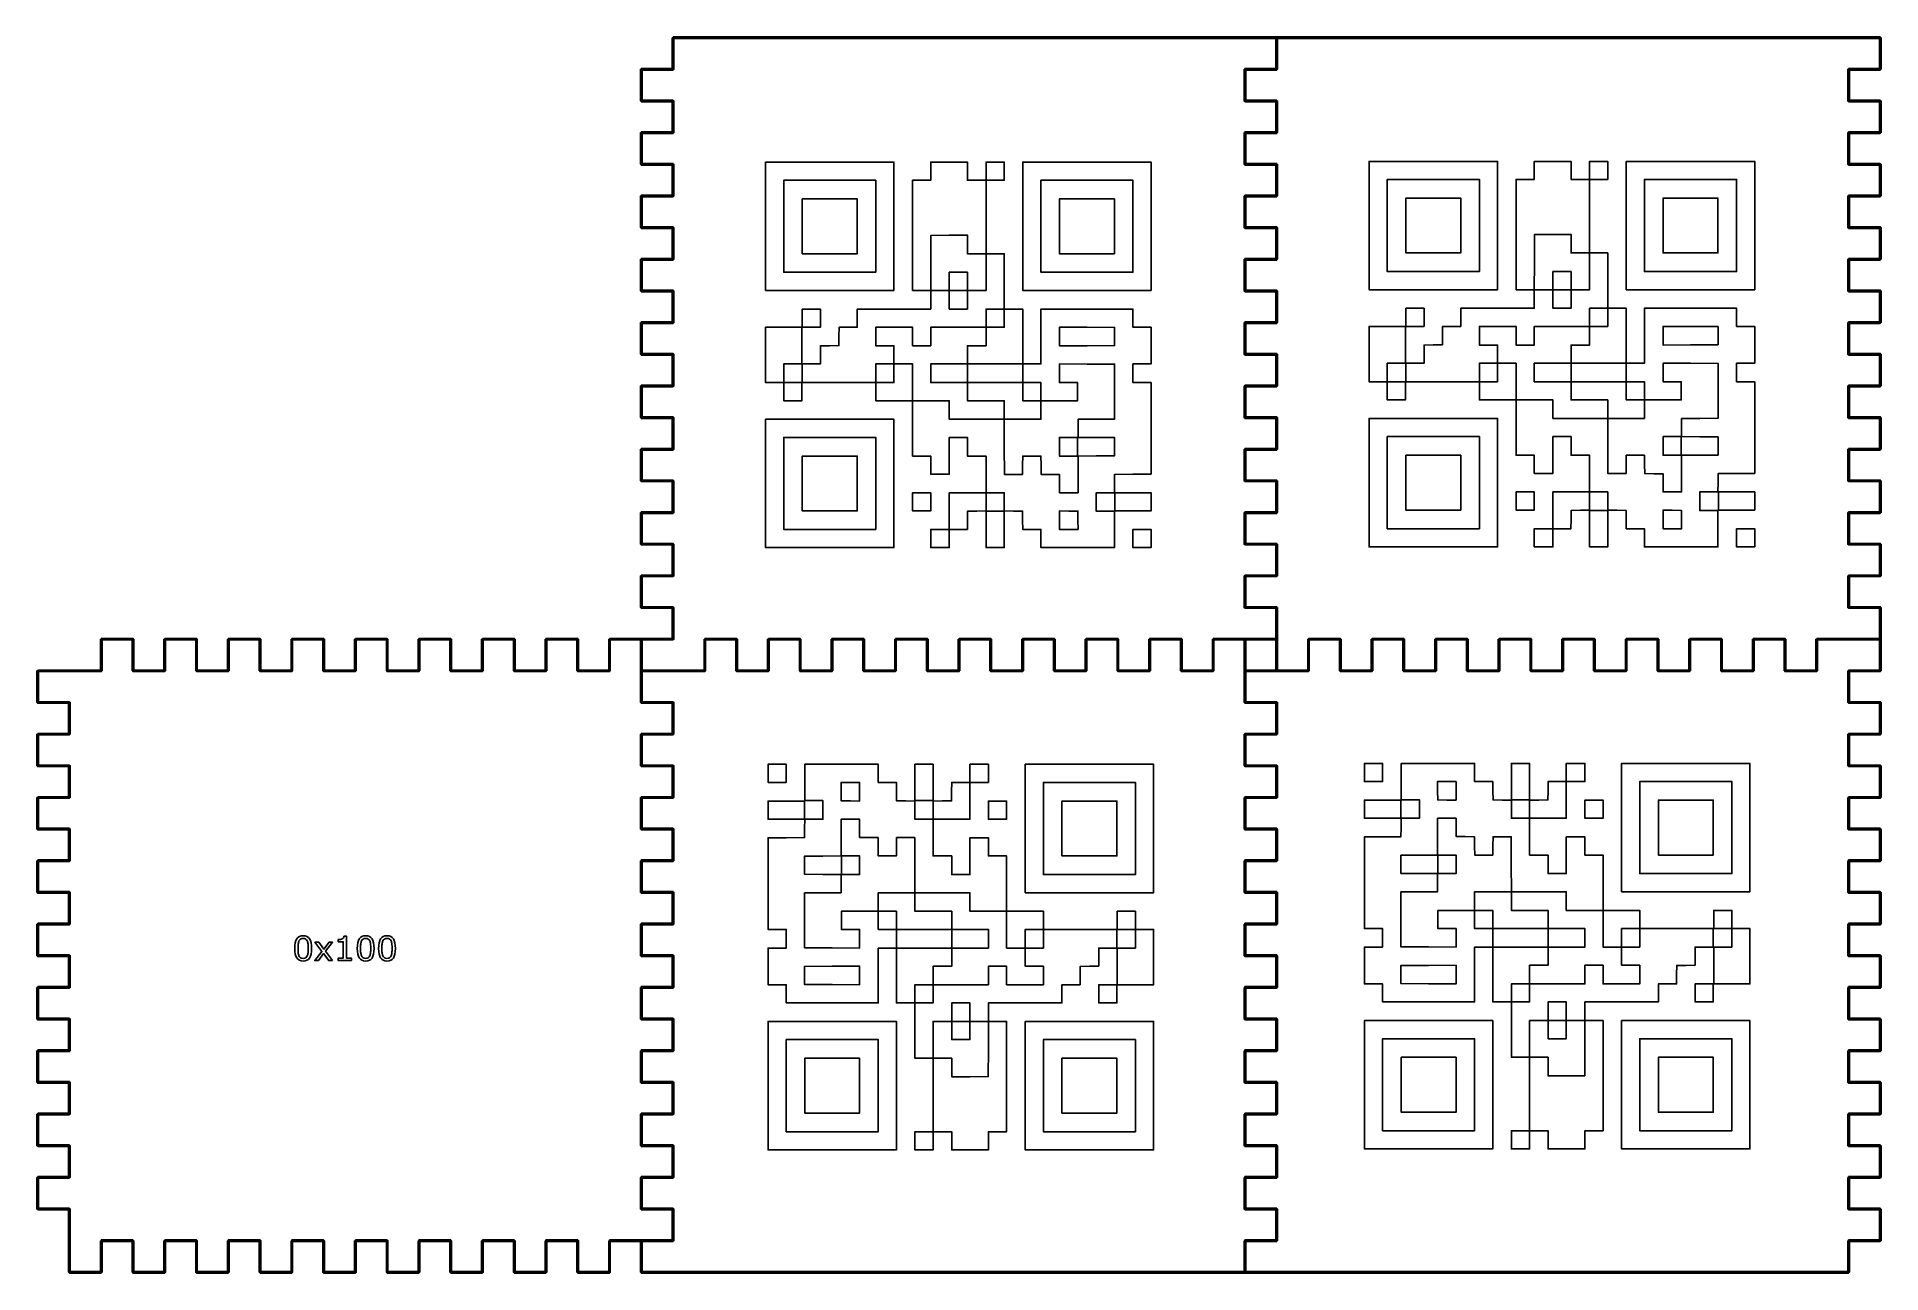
# Model space of a CAD drawing. Extents: x 6 to 181, y 10 to 127.
import ezdxf

# ---------------------------------------------------------------- set-up
doc = ezdxf.new("R2010")
doc.units = 0
doc.layers.add('Lag_1', color=7, linetype='CONTINUOUS')

msp = doc.modelspace()

# ---------------------------------------------------------------- linework, layer by layer
at = {"layer": 'Lag_1', "color": 7}
for points in [[(66.400741, 126.535774), (66.400741, 123.539802), (66.551195, 123.539802), (66.551195, 126.535774)], [(66.475821, 126.610593), (66.475821, 126.460664), (123.595825, 126.460664), (123.595825, 126.610593)], [(123.520745, 126.535774), (123.520745, 123.539802), (123.670905, 123.539802), (123.670905, 126.535774)], [(123.595825, 126.610593), (123.595825, 126.460664), (180.715536, 126.460664), (180.715536, 126.610593)], [(180.640456, 126.535774), (180.640456, 123.539802), (180.790616, 123.539802), (180.790616, 126.535774)], [(63.39461, 123.539802), (63.39461, 120.543828), (63.54477, 120.543828), (63.54477, 123.539802)], [(63.46969, 123.614621), (63.46969, 123.464983), (66.475821, 123.464983), (66.475821, 123.614621)], [(120.514322, 123.539802), (120.514322, 120.543828), (120.664482, 120.543828), (120.664482, 123.539802)], [(120.589402, 123.614621), (120.589402, 123.464983), (123.595825, 123.464983), (123.595825, 123.614621)], [(177.634033, 123.539802), (177.634033, 120.543828), (177.784486, 120.543828), (177.784486, 123.539802)], [(177.709406, 123.614621), (177.709406, 123.464983), (180.715536, 123.464983), (180.715536, 123.614621)], [(63.46969, 120.618647), (63.46969, 120.469009), (66.475821, 120.469009), (66.475821, 120.618647)], [(66.400741, 120.543828), (66.400741, 117.548148), (66.551195, 117.548148), (66.551195, 120.543828)], [(120.589402, 120.618647), (120.589402, 120.469009), (123.595825, 120.469009), (123.595825, 120.618647)], [(123.520745, 120.543828), (123.520745, 117.548148), (123.670905, 117.548148), (123.670905, 120.543828)], [(177.709406, 120.618647), (177.709406, 120.469009), (180.715536, 120.469009), (180.715536, 120.618647)], [(180.640456, 120.543828), (180.640456, 117.548148), (180.790616, 117.548148), (180.790616, 120.543828)], [(63.39461, 117.548148), (63.39461, 114.552176), (63.54477, 114.552176), (63.54477, 117.548148)], [(63.46969, 117.622967), (63.46969, 117.473329), (66.475821, 117.473329), (66.475821, 117.622967)], [(120.514322, 117.548148), (120.514322, 114.552176), (120.664482, 114.552176), (120.664482, 117.548148)], [(120.589402, 117.622967), (120.589402, 117.473329), (123.595825, 117.473329), (123.595825, 117.622967)], [(177.634033, 117.548148), (177.634033, 114.552176), (177.784486, 114.552176), (177.784486, 117.548148)], [(177.709406, 117.622967), (177.709406, 117.473329), (180.715536, 117.473329), (180.715536, 117.622967)], [(63.46969, 114.626995), (63.46969, 114.477357), (66.475821, 114.477357), (66.475821, 114.626995)], [(66.400741, 114.552176), (66.400741, 111.556202), (66.551195, 111.556202), (66.551195, 114.552176)], [(75.228881, 108.686083), (75.228881, 114.760297), (81.303095, 114.760297), (87.37731, 114.760297), (87.37731, 108.686083), (87.37731, 102.611868), (81.303095, 102.611868), (75.228881, 102.611868)], [(90.853871, 79.135321), (90.853871, 79.994695), (91.732776, 79.994695), (92.611682, 79.994695), (92.611682, 81.732976), (92.611682, 83.471256), (94.349962, 83.471256), (96.088245, 83.471256), (96.088245, 85.209536), (96.088245, 86.947816), (95.209336, 86.947816), (94.330431, 86.947816), (94.330431, 87.826722), (94.330431, 88.705627), (93.471056, 88.705627), (92.611682, 88.705627), (92.611682, 86.967348), (92.611682, 85.229067), (91.732776, 85.229067), (90.853871, 85.229067), (90.853871, 86.088441), (90.853871, 86.947816), (89.994497, 86.947816), (89.135122, 86.947816), (89.135122, 89.565002), (89.135122, 92.182187), (87.396841, 92.182187), (85.658561, 92.182187), (85.658561, 93.041562), (85.658561, 93.900936), (82.182002, 93.900936), (78.705441, 93.900936), (78.705441, 94.779842), (78.705441, 95.658748), (79.564816, 95.658748), (80.42419, 95.658748), (80.42419, 96.517375), (80.42419, 97.376002), (81.29333, 97.386512), (82.16247, 97.397022), (82.17298, 98.266162), (82.18349, 99.135301), (83.042117, 99.135301), (83.900745, 99.135301), (83.900745, 99.994676), (83.900745, 100.85405), (87.377304, 100.85405), (90.853865, 100.85405), (90.853865, 101.732957), (90.853865, 102.611862), (89.994491, 102.611862), (89.135116, 102.611862), (89.135116, 107.826703), (89.135116, 113.041542), (89.994491, 113.041542), (90.853865, 113.041542), (90.853865, 113.900916), (90.853865, 114.760291), (92.592145, 114.760291), (94.330425, 114.760291), (94.330425, 113.900916), (94.330425, 113.041542), (95.20933, 113.041542), (96.088235, 113.041542), (96.088235, 113.900916), (96.088235, 114.760291), (96.947605, 114.760291), (97.806984, 114.760291), (97.806984, 113.900916), (97.806984, 113.041542), (96.947605, 113.041542), (96.088235, 113.041542), (96.088235, 109.564982), (96.088235, 106.088422), (96.947605, 106.088422), (97.806984, 106.088422), (97.806984, 103.471236), (97.806984, 100.85405), (98.685884, 100.85405), (99.564793, 100.85405), (99.564793, 98.256396), (99.564793, 95.658742), (100.424163, 95.658742), (101.283542, 95.658742), (101.283542, 98.256396), (101.283542, 100.85405), (105.639009, 100.85405), (109.994476, 100.85405), (109.994476, 99.994676), (109.994476, 99.135301), (110.853846, 99.135301), (111.713225, 99.135301), (111.713225, 97.397022), (111.713225, 95.658742), (110.853846, 95.658742), (109.994476, 95.658742), (109.994476, 94.779836), (109.994476, 93.90093), (110.853846, 93.90093), (111.713225, 93.90093), (111.713225, 89.565402), (111.713225, 85.229874), (109.984706, 85.219704), (108.256197, 85.209534), (108.245697, 84.340394), (108.235197, 83.471254), (107.376568, 83.471254), (106.517938, 83.471254), (106.517938, 82.592349), (106.517938, 81.713442), (107.377318, 81.713442), (108.236687, 81.713442), (108.236687, 79.994693), (108.236687, 78.275944), (104.76013, 78.275944), (101.283572, 78.275944), (101.283572, 79.135319), (101.283572, 79.994693), (100.424943, 79.994693), (99.566313, 79.994693), (99.555813, 80.863834), (99.545313, 81.732974), (98.676174, 81.743484), (97.807034, 81.753994), (97.807034, 82.612621), (97.807034, 83.471248), (96.947655, 83.471248), (96.088285, 83.471248), (96.088285, 82.612621), (96.088285, 81.753994), (95.219146, 81.743484), (94.350006, 81.732974), (94.339496, 80.863834), (94.328986, 79.994693), (93.470359, 79.994693), (92.611732, 79.994693), (92.611732, 79.135319), (92.611732, 78.275944), (91.732826, 78.275944), (90.853921, 78.275944)], [(99.564803, 108.686083), (99.564803, 114.760297), (105.639019, 114.760297), (111.713235, 114.760297), (111.713235, 108.686083), (111.713235, 102.611868), (105.639019, 102.611868), (99.564803, 102.611868)], [(120.589402, 114.626995), (120.589402, 114.477357), (123.595825, 114.477357), (123.595825, 114.626995)], [(123.520745, 114.552176), (123.520745, 111.556202), (123.670905, 111.556202), (123.670905, 114.552176)], [(132.343531, 108.759095), (132.343531, 114.83331), (138.417747, 114.83331), (144.491963, 114.83331), (144.491963, 108.759095), (144.491963, 102.68488), (138.417747, 102.68488), (132.343531, 102.68488)], [(147.968521, 79.208334), (147.968521, 80.067708), (148.84743, 80.067708), (149.726329, 80.067708), (149.726329, 81.805988), (149.726329, 83.544268), (151.464618, 83.544268), (153.202897, 83.544268), (153.202897, 85.282548), (153.202897, 87.020829), (152.323988, 87.020829), (151.445078, 87.020829), (151.445078, 87.899734), (151.445078, 88.778639), (150.585709, 88.778639), (149.726329, 88.778639), (149.726329, 87.04036), (149.726329, 85.30208), (148.84743, 85.30208), (147.968521, 85.30208), (147.968521, 86.161454), (147.968521, 87.020829), (147.109151, 87.020829), (146.249772, 87.020829), (146.249772, 89.638014), (146.249772, 92.2552), (144.511493, 92.2552), (142.773214, 92.2552), (142.773214, 93.114574), (142.773214, 93.973949), (139.296656, 93.973949), (135.820089, 93.973949), (135.820089, 94.852854), (135.820089, 95.73176), (136.679468, 95.73176), (137.538838, 95.73176), (137.538838, 96.590387), (137.538838, 97.449014), (138.407987, 97.459524), (139.277126, 97.470034), (139.287626, 98.339174), (139.298126, 99.208314), (140.156756, 99.208314), (141.015385, 99.208314), (141.015385, 100.067689), (141.015385, 100.927063), (144.491943, 100.927063), (147.968501, 100.927063), (147.968501, 101.805969), (147.968501, 102.684874), (147.109131, 102.684874), (146.249752, 102.684874), (146.249752, 107.899715), (146.249752, 113.114555), (147.109131, 113.114555), (147.968501, 113.114555), (147.968501, 113.973929), (147.968501, 114.833304), (149.706779, 114.833304), (151.445058, 114.833304), (151.445058, 113.973929), (151.445058, 113.114555), (152.323968, 113.114555), (153.202877, 113.114555), (153.202877, 113.973929), (153.202877, 114.833304), (154.062247, 114.833304), (154.921626, 114.833304), (154.921626, 113.973929), (154.921626, 113.114555), (154.062247, 113.114555), (153.202877, 113.114555), (153.202877, 109.637994), (153.202877, 106.161435), (154.062247, 106.161435), (154.921626, 106.161435), (154.921626, 103.544248), (154.921626, 100.927063), (155.800525, 100.927063), (156.679435, 100.927063), (156.679435, 98.329408), (156.679435, 95.731754), (157.538804, 95.731754), (158.398184, 95.731754), (158.398184, 98.329414), (158.398184, 100.927069), (162.753651, 100.927069), (167.109118, 100.927069), (167.109118, 100.067695), (167.109118, 99.20832), (167.968487, 99.20832), (168.827867, 99.20832), (168.827867, 97.47004), (168.827867, 95.73176), (167.968487, 95.73176), (167.109118, 95.73176), (167.109118, 94.852854), (167.109118, 93.973949), (167.968487, 93.973949), (168.827867, 93.973949), (168.827867, 89.63842), (168.827867, 85.302892), (167.099348, 85.292722), (165.370839, 85.282552), (165.360339, 84.413412), (165.349839, 83.544272), (164.49121, 83.544272), (163.63258, 83.544272), (163.63258, 82.665366), (163.63258, 81.786461), (164.49196, 81.786461), (165.351329, 81.786461), (165.351329, 80.067712), (165.351329, 78.348963), (161.874771, 78.348963), (158.398214, 78.348963), (158.398214, 79.208338), (158.398214, 80.067712), (157.539584, 80.067712), (156.680955, 80.067712), (156.670455, 80.936852), (156.659955, 81.805992), (155.790815, 81.816502), (154.921676, 81.827012), (154.921676, 82.685638), (154.921676, 83.544266), (154.062297, 83.544266), (153.202927, 83.544266), (153.202927, 82.685638), (153.202927, 81.827012), (152.333788, 81.816502), (151.464648, 81.805992), (151.454148, 80.936852), (151.443648, 80.067712), (150.585019, 80.067712), (149.726389, 80.067712), (149.726389, 79.208338), (149.726389, 78.348963), (148.84749, 78.348963), (147.968581, 78.348963)], [(156.679455, 108.759095), (156.679455, 114.83331), (162.753671, 114.83331), (168.827887, 114.83331), (168.827887, 108.759095), (168.827887, 102.68488), (162.753671, 102.68488), (156.679455, 102.68488)], [(177.709406, 114.626995), (177.709406, 114.477357), (180.715536, 114.477357), (180.715536, 114.626995)], [(180.640456, 114.552176), (180.640456, 111.556202), (180.790616, 111.556202), (180.790616, 114.552176)], [(85.658561, 108.686083), (85.658561, 113.041548), (81.303095, 113.041548), (76.94763, 113.041548), (76.94763, 108.686083), (76.94763, 104.330617), (81.303095, 104.330617), (85.658561, 104.330617)], [(109.994486, 108.686083), (109.994486, 113.041548), (105.639019, 113.041548), (101.283552, 113.041548), (101.283552, 108.686083), (101.283552, 104.330617), (105.639019, 104.330617), (109.994486, 104.330617)], [(142.773214, 108.759095), (142.773214, 113.114561), (138.417747, 113.114561), (134.06228, 113.114561), (134.06228, 108.759095), (134.06228, 104.403629), (138.417747, 104.403629), (142.773214, 104.403629)], [(167.109138, 108.759095), (167.109138, 113.114561), (162.753671, 113.114561), (158.398204, 113.114561), (158.398204, 108.759095), (158.398204, 104.403629), (162.753671, 104.403629), (167.109138, 104.403629)], [(63.39461, 111.556202), (63.39461, 108.560522), (63.54477, 108.560522), (63.54477, 111.556202)], [(63.46969, 111.631314), (63.46969, 111.481383), (66.475821, 111.481383), (66.475821, 111.631314)], [(78.705441, 108.686083), (78.705441, 111.283737), (81.303095, 111.283737), (83.900751, 111.283737), (83.900751, 108.686083), (83.900751, 106.088428), (81.303095, 106.088428), (78.705441, 106.088428)], [(103.041361, 108.686083), (103.041361, 111.283737), (105.639019, 111.283737), (108.236667, 111.283737), (108.236667, 108.686083), (108.236667, 106.088428), (105.639019, 106.088428), (103.041361, 106.088428)], [(120.514322, 111.556202), (120.514322, 108.560522), (120.664482, 108.560522), (120.664482, 111.556202)], [(120.589402, 111.631314), (120.589402, 111.481383), (123.595825, 111.481383), (123.595825, 111.631314)], [(135.820089, 108.759095), (135.820089, 111.356749), (138.417747, 111.356749), (141.015405, 111.356749), (141.015405, 108.759095), (141.015405, 106.161441), (138.417747, 106.161441), (135.820089, 106.161441)], [(160.156012, 108.759095), (160.156012, 111.356749), (162.753671, 111.356749), (165.351319, 111.356749), (165.351319, 108.759095), (165.351319, 106.161441), (162.753671, 106.161441), (160.156012, 106.161441)], [(177.634033, 111.556202), (177.634033, 108.560522), (177.784486, 108.560522), (177.784486, 111.556202)], [(177.709406, 111.631314), (177.709406, 111.481383), (180.715536, 111.481383), (180.715536, 111.631314)], [(63.46969, 108.635341), (63.46969, 108.485703), (66.475821, 108.485703), (66.475821, 108.635341)], [(66.400741, 108.560522), (66.400741, 105.564549), (66.551195, 105.564549), (66.551195, 108.560522)], [(120.589402, 108.635341), (120.589402, 108.485703), (123.595825, 108.485703), (123.595825, 108.635341)], [(123.520745, 108.560522), (123.520745, 105.564549), (123.670905, 105.564549), (123.670905, 108.560522)], [(177.709406, 108.635341), (177.709406, 108.485703), (180.715536, 108.485703), (180.715536, 108.635341)], [(180.640456, 108.560522), (180.640456, 105.564549), (180.790616, 105.564549), (180.790616, 108.560522)], [(94.330431, 101.732963), (94.330431, 102.611868), (95.209336, 102.611868), (96.088245, 102.611868), (96.088245, 104.350148), (96.088245, 106.088428), (95.209336, 106.088428), (94.330431, 106.088428), (94.330431, 106.96774), (94.330431, 107.847052), (92.601916, 107.836882), (90.873402, 107.826712), (90.863362, 105.219291), (90.853322, 102.611871), (91.732504, 102.611871), (92.611687, 102.611871), (92.611687, 101.732966), (92.611687, 100.854059), (93.471061, 100.854059), (94.330436, 100.854059)], [(151.445068, 101.805975), (151.445068, 102.68488), (152.323978, 102.68488), (153.202887, 102.68488), (153.202887, 104.42316), (153.202887, 106.161441), (152.323978, 106.161441), (151.445068, 106.161441), (151.445068, 107.040752), (151.445068, 107.920064), (149.716559, 107.909894), (147.988041, 107.899724), (147.978041, 105.292303), (147.968041, 102.684883), (148.84722, 102.684883), (149.726399, 102.684883), (149.726399, 101.805978), (149.726399, 100.927072), (150.585779, 100.927072), (151.445148, 100.927072)], [(63.39461, 105.564549), (63.39461, 102.568869), (63.54477, 102.568869), (63.54477, 105.564549)], [(63.46969, 105.63966), (63.46969, 105.489731), (66.475821, 105.489731), (66.475821, 105.63966)], [(120.514322, 105.564549), (120.514322, 102.568869), (120.664482, 102.568869), (120.664482, 105.564549)], [(120.589402, 105.63966), (120.589402, 105.489731), (123.595825, 105.489731), (123.595825, 105.63966)], [(177.634033, 105.564549), (177.634033, 102.568869), (177.784486, 102.568869), (177.784486, 105.564549)], [(177.709406, 105.63966), (177.709406, 105.489731), (180.715536, 105.489731), (180.715536, 105.63966)], [(92.611682, 103.471242), (92.611682, 104.330617), (93.471056, 104.330617), (94.330431, 104.330617), (94.330431, 103.471242), (94.330431, 102.611868), (93.471056, 102.611868), (92.611682, 102.611868)], [(149.726319, 103.544254), (149.726319, 104.403629), (150.585699, 104.403629), (151.445068, 104.403629), (151.445068, 103.544254), (151.445068, 102.68488), (150.585699, 102.68488), (149.726319, 102.68488)], [(63.46969, 102.643688), (63.46969, 102.493757), (66.475821, 102.493757), (66.475821, 102.643688)], [(66.400741, 102.568869), (66.400741, 99.572895), (66.551195, 99.572895), (66.551195, 102.568869)], [(120.589402, 102.643688), (120.589402, 102.493757), (123.595825, 102.493757), (123.595825, 102.643688)], [(123.520745, 102.568869), (123.520745, 99.572895), (123.670905, 99.572895), (123.670905, 102.568869)], [(177.709406, 102.643688), (177.709406, 102.493757), (180.715536, 102.493757), (180.715536, 102.643688)], [(180.640456, 102.568869), (180.640456, 99.572895), (180.790616, 99.572895), (180.790616, 102.568869)], [(63.39461, 99.572895), (63.39461, 96.577215), (63.54477, 96.577215), (63.54477, 99.572895)], [(63.46969, 99.648008), (63.46969, 99.498076), (66.475821, 99.498076), (66.475821, 99.648008)], [(78.705441, 99.994682), (78.705441, 100.854056), (79.564816, 100.854056), (80.42419, 100.854056), (80.42419, 99.994682), (80.42419, 99.135307), (79.564816, 99.135307), (78.705441, 99.135307)], [(104.79916, 85.20913), (104.79916, 86.947004), (106.527678, 86.957174), (108.256197, 86.967344), (108.256197, 87.826718), (108.256197, 88.686092), (106.527678, 88.696262), (104.79916, 88.706432), (104.79916, 89.564994), (104.79916, 90.423556), (106.527678, 90.433726), (108.256197, 90.443896), (108.256197, 93.041551), (108.256197, 95.639206), (105.648769, 95.649246), (103.041351, 95.659286), (103.041351, 94.780103), (103.041351, 93.90092), (103.90073, 93.90092), (104.7601, 93.90092), (104.7601, 93.041546), (104.7601, 92.182171), (103.021821, 92.182171), (101.283542, 92.182171), (101.283542, 93.041546), (101.283542, 93.90092), (100.424163, 93.90092), (99.564793, 93.90092), (99.564793, 94.779826), (99.564793, 95.658732), (96.947605, 95.658732), (94.330421, 95.658732), (94.330421, 96.518106), (94.330421, 97.377481), (95.209326, 97.377481), (96.088235, 97.377481), (96.088235, 98.256386), (96.088235, 99.135291), (96.947605, 99.135291), (97.806984, 99.135291), (97.806984, 99.994666), (97.806984, 100.85404), (96.947605, 100.85404), (96.088235, 100.85404), (96.088235, 99.994666), (96.088235, 99.135291), (93.471046, 99.135291), (90.853861, 99.135291), (90.853861, 98.256386), (90.853861, 97.377481), (89.994497, 97.377481), (89.135122, 97.377481), (89.135122, 98.256402), (89.135122, 99.135307), (87.396841, 99.135307), (85.658561, 99.135307), (85.658561, 98.256402), (85.658561, 97.377497), (86.517936, 97.377497), (87.37731, 97.377497), (87.37731, 96.518122), (87.37731, 95.658748), (86.517936, 95.658748), (85.658561, 95.658748), (85.658561, 94.779842), (85.658561, 93.900936), (86.517936, 93.900936), (87.37731, 93.900936), (87.37731, 94.779842), (87.37731, 95.658748), (88.256216, 95.658748), (89.135122, 95.658748), (89.135122, 93.920468), (89.135122, 92.182187), (90.873402, 92.182187), (92.611682, 92.182187), (92.611682, 91.303282), (92.611682, 90.424376), (95.209059, 90.424376), (97.806434, 90.424376), (97.816434, 87.816956), (97.826434, 85.209536), (98.685804, 85.209536), (99.545183, 85.209536), (99.555683, 86.078676), (99.566183, 86.947816), (100.424063, 86.947816), (101.281942, 86.947816), (101.292442, 86.078676), (101.302942, 85.209536), (102.172081, 85.199026), (103.041221, 85.188516), (103.041221, 84.329889), (103.041221, 83.471262), (103.92013, 83.471262), (104.79903, 83.471262)], [(120.514322, 99.572895), (120.514322, 96.577215), (120.664482, 96.577215), (120.664482, 99.572895)], [(120.589402, 99.648008), (120.589402, 99.498076), (123.595825, 99.498076), (123.595825, 99.648008)], [(135.820089, 100.067695), (135.820089, 100.927069), (136.679468, 100.927069), (137.538838, 100.927069), (137.538838, 100.067695), (137.538838, 99.20832), (136.679468, 99.20832), (135.820089, 99.20832)], [(161.913811, 85.282142), (161.913811, 87.020016), (163.64233, 87.030186), (165.370849, 87.040356), (165.370849, 87.89973), (165.370849, 88.759104), (163.64233, 88.769274), (161.913811, 88.779444), (161.913811, 89.638007), (161.913811, 90.496568), (163.64233, 90.506738), (165.370849, 90.516908), (165.370849, 93.114563), (165.370849, 95.712218), (162.763421, 95.722258), (160.156002, 95.732298), (160.156002, 94.853115), (160.156002, 93.973933), (161.015382, 93.973933), (161.874751, 93.973933), (161.874751, 93.114558), (161.874751, 92.255184), (160.136472, 92.255184), (158.398194, 92.255184), (158.398194, 93.114558), (158.398194, 93.973933), (157.538814, 93.973933), (156.679445, 93.973933), (156.679445, 94.852838), (156.679445, 95.731744), (154.062257, 95.731744), (151.445068, 95.731744), (151.445068, 96.591118), (151.445068, 97.450493), (152.323978, 97.450493), (153.202887, 97.450493), (153.202887, 98.329414), (153.202887, 99.20832), (154.062257, 99.20832), (154.921636, 99.20832), (154.921636, 100.067695), (154.921636, 100.927069), (154.062257, 100.927069), (153.202887, 100.927069), (153.202887, 100.067695), (153.202887, 99.20832), (150.585699, 99.20832), (147.968511, 99.20832), (147.968511, 98.329414), (147.968511, 97.450509), (147.109141, 97.450509), (146.249762, 97.450509), (146.249762, 98.329414), (146.249762, 99.20832), (144.511483, 99.20832), (142.773204, 99.20832), (142.773204, 98.329414), (142.773204, 97.450509), (143.632574, 97.450509), (144.491953, 97.450509), (144.491953, 96.591134), (144.491953, 95.73176), (143.632574, 95.73176), (142.773204, 95.73176), (142.773204, 94.852854), (142.773204, 93.973949), (143.632574, 93.973949), (144.491953, 93.973949), (144.491953, 94.852854), (144.491953, 95.73176), (145.370862, 95.73176), (146.249762, 95.73176), (146.249762, 93.99348), (146.249762, 92.2552), (147.988041, 92.2552), (149.726319, 92.2552), (149.726319, 91.376294), (149.726319, 90.497388), (152.323698, 90.497388), (154.921076, 90.497388), (154.931076, 87.889968), (154.941076, 85.282548), (155.800445, 85.282548), (156.659825, 85.282548), (156.670325, 86.151688), (156.680825, 87.020829), (157.538704, 87.020829), (158.396594, 87.020829), (158.407094, 86.151688), (158.417594, 85.282548), (159.286733, 85.272038), (160.155872, 85.261528), (160.155872, 84.402901), (160.155872, 83.544274), (161.034782, 83.544274), (161.913681, 83.544274)], [(177.634033, 99.572895), (177.634033, 96.577215), (177.784486, 96.577215), (177.784486, 99.572895)], [(177.709406, 99.648008), (177.709406, 99.498076), (180.715536, 99.498076), (180.715536, 99.648008)], [(76.94763, 93.041562), (76.94763, 93.900936), (76.088256, 93.900936), (75.228881, 93.900936), (75.228881, 96.518122), (75.228881, 99.135307), (76.94763, 99.135307), (78.666379, 99.135307), (78.666379, 97.397028), (78.666379, 95.658748), (77.807005, 95.658748), (76.94763, 95.658748), (76.94763, 94.779842), (76.94763, 93.900936), (77.807005, 93.900936), (78.666379, 93.900936), (78.666379, 93.041562), (78.666379, 92.182187), (77.807005, 92.182187), (76.94763, 92.182187)], [(108.256197, 98.256402), (108.256197, 99.115776), (105.648769, 99.125816), (103.041351, 99.135856), (103.041351, 98.256397), (103.041351, 97.376938), (105.648769, 97.386978), (108.256197, 97.397018)], [(134.06228, 93.114574), (134.06228, 93.973949), (133.202911, 93.973949), (132.343531, 93.973949), (132.343531, 96.591134), (132.343531, 99.20832), (134.06228, 99.20832), (135.781029, 99.20832), (135.781029, 97.47004), (135.781029, 95.73176), (134.921659, 95.73176), (134.06228, 95.73176), (134.06228, 94.852854), (134.06228, 93.973949), (134.921659, 93.973949), (135.781029, 93.973949), (135.781029, 93.114574), (135.781029, 92.2552), (134.921659, 92.2552), (134.06228, 92.2552)], [(165.370849, 98.329414), (165.370849, 99.188788), (162.763421, 99.198828), (160.156002, 99.208868), (160.156002, 98.329409), (160.156002, 97.44995), (162.763421, 97.45999), (165.370849, 97.47003)], [(63.46969, 96.652034), (63.46969, 96.502104), (66.475821, 96.502104), (66.475821, 96.652034)], [(66.400741, 96.577215), (66.400741, 93.581243), (66.551195, 93.581243), (66.551195, 96.577215)], [(120.589402, 96.652034), (120.589402, 96.502104), (123.595825, 96.502104), (123.595825, 96.652034)], [(123.520745, 96.577215), (123.520745, 93.581243), (123.670905, 93.581243), (123.670905, 96.577215)], [(177.709406, 96.652034), (177.709406, 96.502104), (180.715536, 96.502104), (180.715536, 96.652034)], [(180.640456, 96.577215), (180.640456, 93.581243), (180.790616, 93.581243), (180.790616, 96.577215)], [(97.806984, 91.303282), (97.806984, 92.182187), (96.068705, 92.182187), (94.330421, 92.182187), (94.330421, 93.041562), (94.330421, 93.900936), (92.592141, 93.900936), (90.853861, 93.900936), (90.853861, 94.779842), (90.853861, 95.658748), (92.592141, 95.658748), (94.330421, 95.658748), (94.330421, 94.779842), (94.330421, 93.900936), (96.947605, 93.900936), (99.564793, 93.900936), (99.564793, 93.041562), (99.564793, 92.182187), (100.424163, 92.182187), (101.283542, 92.182187), (101.283542, 91.303282), (101.283542, 90.424376), (99.545263, 90.424376), (97.806984, 90.424376)], [(154.921636, 91.376294), (154.921636, 92.2552), (153.183357, 92.2552), (151.445068, 92.2552), (151.445068, 93.114574), (151.445068, 93.973949), (149.706789, 93.973949), (147.968511, 93.973949), (147.968511, 94.852854), (147.968511, 95.73176), (149.706789, 95.73176), (151.445068, 95.73176), (151.445068, 94.852854), (151.445068, 93.973949), (154.062257, 93.973949), (156.679445, 93.973949), (156.679445, 93.114574), (156.679445, 92.2552), (157.538814, 92.2552), (158.398194, 92.2552), (158.398194, 91.376294), (158.398194, 90.497388), (156.659915, 90.497388), (154.921636, 90.497388)], [(63.39461, 93.581243), (63.39461, 90.585269), (63.54477, 90.585269), (63.54477, 93.581243)], [(63.46969, 93.656062), (63.46969, 93.506424), (66.475821, 93.506424), (66.475821, 93.656062)], [(120.514322, 93.581243), (120.514322, 90.585269), (120.664482, 90.585269), (120.664482, 93.581243)], [(120.589402, 93.656062), (120.589402, 93.506424), (123.595825, 93.506424), (123.595825, 93.656062)], [(177.634033, 93.581243), (177.634033, 90.585269), (177.784486, 90.585269), (177.784486, 93.581243)], [(177.709406, 93.656062), (177.709406, 93.506424), (180.715536, 93.506424), (180.715536, 93.656062)], [(63.46969, 90.660088), (63.46969, 90.51045), (66.475821, 90.51045), (66.475821, 90.660088)], [(66.400741, 90.585269), (66.400741, 87.590177), (66.551195, 87.590177), (66.551195, 90.585269)], [(75.228881, 84.350161), (75.228881, 90.424376), (81.303095, 90.424376), (87.37731, 90.424376), (87.37731, 84.350161), (87.37731, 78.275946), (81.303095, 78.275946), (75.228881, 78.275946)], [(120.589402, 90.660088), (120.589402, 90.51045), (123.595825, 90.51045), (123.595825, 90.660088)], [(123.520745, 90.585269), (123.520745, 87.590177), (123.670905, 87.590177), (123.670905, 90.585269)], [(132.343531, 84.423173), (132.343531, 90.497388), (138.417747, 90.497388), (144.491963, 90.497388), (144.491963, 84.423173), (144.491963, 78.348959), (138.417747, 78.348959), (132.343531, 78.348959)], [(177.709406, 90.660088), (177.709406, 90.51045), (180.715536, 90.51045), (180.715536, 90.660088)], [(180.640456, 90.585269), (180.640456, 87.590177), (180.790616, 87.590177), (180.790616, 90.585269)], [(63.39461, 87.590177), (63.39461, 84.594486), (63.54477, 84.594486), (63.54477, 87.590177)], [(63.46969, 87.664996), (63.46969, 87.515358), (66.475821, 87.515358), (66.475821, 87.664996)], [(85.658561, 84.350161), (85.658561, 88.705627), (81.303095, 88.705627), (76.94763, 88.705627), (76.94763, 84.350161), (76.94763, 79.994695), (81.303095, 79.994695), (85.658561, 79.994695)], [(103.041351, 87.826722), (103.041351, 88.705627), (103.90073, 88.705627), (104.7601, 88.705627), (104.7601, 87.826722), (104.7601, 86.947816), (103.90073, 86.947816), (103.041351, 86.947816)], [(120.514322, 87.590177), (120.514322, 84.594486), (120.664482, 84.594486), (120.664482, 87.590177)], [(120.589402, 87.664996), (120.589402, 87.515358), (123.595825, 87.515358), (123.595825, 87.664996)], [(142.773214, 84.423173), (142.773214, 88.778639), (138.417747, 88.778639), (134.06228, 88.778639), (134.06228, 84.423173), (134.06228, 80.067708), (138.417747, 80.067708), (142.773214, 80.067708)], [(160.156002, 87.899734), (160.156002, 88.778639), (161.015382, 88.778639), (161.874751, 88.778639), (161.874751, 87.899734), (161.874751, 87.020829), (161.015382, 87.020829), (160.156002, 87.020829)], [(177.634033, 87.590177), (177.634033, 84.594486), (177.784486, 84.594486), (177.784486, 87.590177)], [(177.709406, 87.664996), (177.709406, 87.515358), (180.715536, 87.515358), (180.715536, 87.664996)], [(78.705441, 84.350161), (78.705441, 86.947816), (81.303095, 86.947816), (83.900751, 86.947816), (83.900751, 84.350161), (83.900751, 81.752507), (81.303095, 81.752507), (78.705441, 81.752507)], [(135.820089, 84.423173), (135.820089, 87.020829), (138.417747, 87.020829), (141.015405, 87.020829), (141.015405, 84.423173), (141.015405, 81.825519), (138.417747, 81.825519), (135.820089, 81.825519)], [(63.46969, 84.669305), (63.46969, 84.519667), (66.475821, 84.519667), (66.475821, 84.669305)], [(66.400741, 84.594486), (66.400741, 81.597059), (66.551195, 81.597059), (66.551195, 84.594486)], [(120.589402, 84.669305), (120.589402, 84.519667), (123.595825, 84.519667), (123.595825, 84.669305)], [(123.520745, 84.594486), (123.520745, 81.597059), (123.670905, 81.597059), (123.670905, 84.594486)], [(177.709406, 84.669305), (177.709406, 84.519667), (180.715536, 84.519667), (180.715536, 84.669305)], [(180.640456, 84.594486), (180.640456, 81.597059), (180.790616, 81.597059), (180.790616, 84.594486)], [(89.135122, 82.611882), (89.135122, 83.471256), (89.994497, 83.471256), (90.853871, 83.471256), (90.853871, 82.611882), (90.853871, 81.752507), (89.994497, 81.752507), (89.135122, 81.752507)], [(108.275737, 82.611882), (108.275737, 83.471256), (109.994486, 83.471256), (111.713235, 83.471256), (111.713235, 82.611882), (111.713235, 81.752507), (109.994486, 81.752507), (108.275737, 81.752507)], [(146.249762, 82.684893), (146.249762, 83.544268), (147.109141, 83.544268), (147.968511, 83.544268), (147.968511, 82.684893), (147.968511, 81.825519), (147.109141, 81.825519), (146.249762, 81.825519)], [(165.390379, 82.684893), (165.390379, 83.544268), (167.109128, 83.544268), (168.827877, 83.544268), (168.827877, 82.684893), (168.827877, 81.825519), (167.109128, 81.825519), (165.390379, 81.825519)], [(63.39461, 81.597059), (63.39461, 78.601383), (63.54477, 78.601383), (63.54477, 81.597059)], [(63.46969, 81.672162), (63.46969, 81.52224), (66.475821, 81.52224), (66.475821, 81.672162)], [(96.088245, 79.994695), (96.088245, 81.713444), (96.947615, 81.713444), (97.806994, 81.713444), (97.806994, 79.994695), (97.806994, 78.275946), (96.947615, 78.275946), (96.088245, 78.275946)], [(104.79016, 80.863836), (104.77966, 81.732976), (103.91052, 81.743486), (103.041381, 81.753996), (103.041381, 80.874343), (103.041381, 79.994689), (103.92104, 79.994689), (104.80069, 79.994689)], [(120.514322, 81.597059), (120.514322, 78.601383), (120.664482, 78.601383), (120.664482, 81.597059)], [(120.589402, 81.672162), (120.589402, 81.52224), (123.595825, 81.52224), (123.595825, 81.672162)], [(153.202887, 80.067708), (153.202887, 81.786457), (154.062257, 81.786457), (154.921636, 81.786457), (154.921636, 80.067708), (154.921636, 78.348959), (154.062257, 78.348959), (153.202887, 78.348959)], [(161.904811, 80.936848), (161.894311, 81.805988), (161.025172, 81.816498), (160.156032, 81.827008), (160.156032, 80.947355), (160.156032, 80.067702), (161.035692, 80.067702), (161.915341, 80.067702)], [(177.634033, 81.597059), (177.634033, 78.601383), (177.784486, 78.601383), (177.784486, 81.597059)], [(177.709406, 81.672162), (177.709406, 81.52224), (180.715536, 81.52224), (180.715536, 81.672162)], [(63.46969, 78.676202), (63.46969, 78.526564), (66.475821, 78.526564), (66.475821, 78.676202)], [(66.400741, 78.601383), (66.400741, 75.605692), (66.551195, 75.605692), (66.551195, 78.601383)], [(109.994486, 79.135321), (109.994486, 79.994695), (110.853856, 79.994695), (111.713235, 79.994695), (111.713235, 79.135321), (111.713235, 78.275946), (110.853856, 78.275946), (109.994486, 78.275946)], [(120.589402, 78.676202), (120.589402, 78.526564), (123.595825, 78.526564), (123.595825, 78.676202)], [(123.520745, 78.601383), (123.520745, 75.605692), (123.670905, 75.605692), (123.670905, 78.601383)], [(167.109128, 79.208334), (167.109128, 80.067708), (167.968497, 80.067708), (168.827877, 80.067708), (168.827877, 79.208334), (168.827877, 78.348959), (167.968497, 78.348959), (167.109128, 78.348959)], [(177.709406, 78.676202), (177.709406, 78.526564), (180.715536, 78.526564), (180.715536, 78.676202)], [(180.640456, 78.601383), (180.640456, 75.605692), (180.790616, 75.605692), (180.790616, 78.601383)], [(63.39461, 75.605692), (63.39461, 72.610016), (63.54477, 72.610016), (63.54477, 75.605692)], [(63.46969, 75.680511), (63.46969, 75.530873), (66.475821, 75.530873), (66.475821, 75.680511)], [(120.514322, 75.605692), (120.514322, 72.610016), (120.664482, 72.610016), (120.664482, 75.605692)], [(120.589402, 75.680511), (120.589402, 75.530873), (123.595825, 75.530873), (123.595825, 75.680511)], [(177.634033, 75.605692), (177.634033, 72.610016), (177.784486, 72.610016), (177.784486, 75.605692)], [(177.709406, 75.680511), (177.709406, 75.530873), (180.715536, 75.530873), (180.715536, 75.680511)], [(63.46969, 72.684835), (63.46969, 72.534898), (66.475821, 72.534898), (66.475821, 72.684835)], [(66.400741, 72.610016), (66.400741, 69.614041), (66.551195, 69.614041), (66.551195, 72.610016)], [(120.589402, 72.684835), (120.589402, 72.534898), (123.595825, 72.534898), (123.595825, 72.684835)], [(123.520745, 72.610016), (123.520745, 69.614041), (123.670905, 69.614041), (123.670905, 72.610016)], [(177.709406, 72.684835), (177.709406, 72.534898), (180.715536, 72.534898), (180.715536, 72.684835)], [(180.640456, 72.610016), (180.640456, 69.614041), (180.790616, 69.614041), (180.790616, 72.610016)], [(12.287454, 69.614041), (12.287454, 66.618365), (12.437614, 66.618365), (12.437614, 69.614041)], [(12.362534, 69.689159), (12.362534, 69.539222), (15.368958, 69.539222), (15.368958, 69.689159)], [(15.293585, 69.614041), (15.293585, 66.618365), (15.444038, 66.618365), (15.444038, 69.614041)], [(18.30001, 69.614041), (18.30001, 66.618365), (18.45017, 66.618365), (18.45017, 69.614041)], [(18.37509, 69.689159), (18.37509, 69.539222), (21.381513, 69.539222), (21.381513, 69.689159)], [(21.30614, 69.614041), (21.30614, 66.618365), (21.456593, 66.618365), (21.456593, 69.614041)], [(24.312564, 69.614041), (24.312564, 66.618365), (24.463017, 66.618365), (24.463017, 69.614041)], [(24.387644, 69.689159), (24.387644, 69.539222), (27.394069, 69.539222), (27.394069, 69.689159)], [(27.318694, 69.614041), (27.318694, 66.618365), (27.469149, 66.618365), (27.469149, 69.614041)], [(30.325119, 69.614041), (30.325119, 66.618365), (30.475572, 66.618365), (30.475572, 69.614041)], [(30.400199, 69.689159), (30.400199, 69.539222), (33.406623, 69.539222), (33.406623, 69.689159)], [(33.331543, 69.614041), (33.331543, 66.618365), (33.481703, 66.618365), (33.481703, 69.614041)], [(36.337673, 69.614041), (36.337673, 66.618365), (36.488128, 66.618365), (36.488128, 69.614041)], [(36.412753, 69.689159), (36.412753, 69.539222), (39.419178, 69.539222), (39.419178, 69.689159)], [(39.344098, 69.614041), (39.344098, 66.618365), (39.494258, 66.618365), (39.494258, 69.614041)], [(42.350522, 69.614041), (42.350522, 66.618365), (42.500682, 66.618365), (42.500682, 69.614041)], [(42.425602, 69.689159), (42.425602, 69.539222), (45.432027, 69.539222), (45.432027, 69.689159)], [(45.356652, 69.614041), (45.356652, 66.618365), (45.507106, 66.618365), (45.507106, 69.614041)], [(48.363077, 69.614041), (48.363077, 66.618365), (48.513237, 66.618365), (48.513237, 69.614041)], [(48.438157, 69.689159), (48.438157, 69.539222), (51.444581, 69.539222), (51.444581, 69.689159)], [(51.369208, 69.614041), (51.369208, 66.618365), (51.519661, 66.618365), (51.519661, 69.614041)], [(54.375631, 69.614041), (54.375631, 66.618365), (54.526085, 66.618365), (54.526085, 69.614041)], [(54.450711, 69.689159), (54.450711, 69.539222), (57.457136, 69.539222), (57.457136, 69.689159)], [(57.381762, 69.614041), (57.381762, 66.618365), (57.532216, 66.618365), (57.532216, 69.614041)], [(60.388187, 69.614041), (60.388187, 66.618365), (60.538639, 66.618365), (60.538639, 69.614041)], [(60.463267, 69.689159), (60.463267, 69.539222), (63.46969, 69.539222), (63.46969, 69.689159)], [(63.39461, 69.614041), (63.39461, 66.618365), (63.54477, 66.618365), (63.54477, 69.614041)], [(63.46969, 69.689159), (63.46969, 69.539222), (66.475821, 69.539222), (66.475821, 69.689159)], [(69.407166, 69.614041), (69.407166, 66.618365), (69.557326, 66.618365), (69.557326, 69.614041)], [(69.482246, 69.689159), (69.482246, 69.539222), (72.48867, 69.539222), (72.48867, 69.689159)], [(72.41359, 69.614041), (72.41359, 66.618365), (72.563749, 66.618365), (72.563749, 69.614041)], [(75.41972, 69.614041), (75.41972, 66.618365), (75.570173, 66.618365), (75.570173, 69.614041)], [(75.4948, 69.689159), (75.4948, 69.539222), (78.501224, 69.539222), (78.501224, 69.689159)], [(78.426144, 69.614041), (78.426144, 66.618365), (78.576304, 66.618365), (78.576304, 69.614041)], [(81.432275, 69.614041), (81.432275, 66.618365), (81.582728, 66.618365), (81.582728, 69.614041)], [(81.507648, 69.689159), (81.507648, 69.539222), (84.513779, 69.539222), (84.513779, 69.689159)], [(84.438699, 69.614041), (84.438699, 66.618365), (84.588859, 66.618365), (84.588859, 69.614041)], [(87.445123, 69.614041), (87.445123, 66.618365), (87.595283, 66.618365), (87.595283, 69.614041)], [(87.520203, 69.689159), (87.520203, 69.539222), (90.526334, 69.539222), (90.526334, 69.689159)], [(90.451254, 69.614041), (90.451254, 66.618365), (90.601707, 66.618365), (90.601707, 69.614041)], [(93.457678, 69.614041), (93.457678, 66.618365), (93.607838, 66.618365), (93.607838, 69.614041)], [(93.532758, 69.689159), (93.532758, 69.539222), (96.539182, 69.539222), (96.539182, 69.689159)], [(96.463809, 69.614041), (96.463809, 66.618365), (96.614262, 66.618365), (96.614262, 69.614041)], [(99.470233, 69.614041), (99.470233, 66.618365), (99.620393, 66.618365), (99.620393, 69.614041)], [(99.545313, 69.689159), (99.545313, 69.539222), (102.551736, 69.539222), (102.551736, 69.689159)], [(102.476657, 69.614041), (102.476657, 66.618365), (102.626816, 66.618365), (102.626816, 69.614041)], [(105.482789, 69.614041), (105.482789, 66.618365), (105.632949, 66.618365), (105.632949, 69.614041)], [(105.557869, 69.689159), (105.557869, 69.539222), (108.564292, 69.539222), (108.564292, 69.689159)], [(108.489212, 69.614041), (108.489212, 66.618365), (108.639372, 66.618365), (108.639372, 69.614041)], [(111.495343, 69.614041), (111.495343, 66.618365), (111.645795, 66.618365), (111.645795, 69.614041)], [(111.570715, 69.689159), (111.570715, 69.539222), (114.576846, 69.539222), (114.576846, 69.689159)], [(114.501766, 69.614041), (114.501766, 66.618365), (114.651926, 66.618365), (114.651926, 69.614041)], [(117.507898, 69.614041), (117.507898, 66.618365), (117.658351, 66.618365), (117.658351, 69.614041)], [(117.583271, 69.689159), (117.583271, 69.539222), (120.589402, 69.539222), (120.589402, 69.689159)], [(120.514322, 69.614041), (120.514322, 66.618365), (120.664482, 66.618365), (120.664482, 69.614041)], [(120.589402, 69.689159), (120.589402, 69.539222), (123.595825, 69.539222), (123.595825, 69.689159)], [(123.520745, 69.614041), (123.520745, 66.618365), (123.670905, 66.618365), (123.670905, 69.614041)], [(126.526877, 69.614041), (126.526877, 66.618365), (126.677037, 66.618365), (126.677037, 69.614041)], [(126.601957, 69.689159), (126.601957, 69.539222), (129.608381, 69.539222), (129.608381, 69.689159)], [(129.533301, 69.614041), (129.533301, 66.618365), (129.68346, 66.618365), (129.68346, 69.614041)], [(132.539724, 69.614041), (132.539724, 66.618365), (132.689884, 66.618365), (132.689884, 69.614041)], [(132.614804, 69.689159), (132.614804, 69.539222), (135.620936, 69.539222), (135.620936, 69.689159)], [(135.545856, 69.614041), (135.545856, 66.618365), (135.696016, 66.618365), (135.696016, 69.614041)], [(138.552279, 69.614041), (138.552279, 66.618365), (138.702439, 66.618365), (138.702439, 69.614041)], [(138.627359, 69.689159), (138.627359, 69.539222), (141.633783, 69.539222), (141.633783, 69.689159)], [(141.55841, 69.614041), (141.55841, 66.618365), (141.708863, 66.618365), (141.708863, 69.614041)], [(144.564835, 69.614041), (144.564835, 66.618365), (144.714995, 66.618365), (144.714995, 69.614041)], [(144.639915, 69.689159), (144.639915, 69.539222), (147.646338, 69.539222), (147.646338, 69.689159)], [(147.570966, 69.614041), (147.570966, 66.618365), (147.721418, 66.618365), (147.721418, 69.614041)], [(150.577389, 69.614041), (150.577389, 66.618365), (150.727549, 66.618365), (150.727549, 69.614041)], [(150.652469, 69.689159), (150.652469, 69.539222), (153.658894, 69.539222), (153.658894, 69.689159)], [(153.583814, 69.614041), (153.583814, 66.618365), (153.733974, 66.618365), (153.733974, 69.614041)], [(156.589945, 69.614041), (156.589945, 66.618365), (156.740104, 66.618365), (156.740104, 69.614041)], [(156.665025, 69.689159), (156.665025, 69.539222), (159.671448, 69.539222), (159.671448, 69.689159)], [(159.596368, 69.614041), (159.596368, 66.618365), (159.746528, 66.618365), (159.746528, 69.614041)], [(162.602793, 69.614041), (162.602793, 66.618365), (162.752953, 66.618365), (162.752953, 69.614041)], [(162.677873, 69.689159), (162.677873, 69.539222), (165.684003, 69.539222), (165.684003, 69.689159)], [(165.608924, 69.614041), (165.608924, 66.618365), (165.759083, 66.618365), (165.759083, 69.614041)], [(168.615347, 69.614041), (168.615347, 66.618365), (168.765507, 66.618365), (168.765507, 69.614041)], [(168.690427, 69.689159), (168.690427, 69.539222), (171.696852, 69.539222), (171.696852, 69.689159)], [(171.621478, 69.614041), (171.621478, 66.618365), (171.771932, 66.618365), (171.771932, 69.614041)], [(174.627902, 69.614041), (174.627902, 66.618365), (174.778062, 66.618365), (174.778062, 69.614041)], [(174.702982, 69.689159), (174.702982, 69.539222), (180.715536, 69.539222), (180.715536, 69.689159)], [(180.640456, 69.614041), (180.640456, 66.618365), (180.790616, 66.618365), (180.790616, 69.614041)], [(6.274606, 66.618365), (6.274606, 63.622689), (6.425059, 63.622689), (6.425059, 66.618365)], [(6.349686, 66.693184), (6.349686, 66.543546), (12.362534, 66.543546), (12.362534, 66.693184)], [(15.368958, 66.693184), (15.368958, 66.543546), (18.37509, 66.543546), (18.37509, 66.693184)], [(21.381513, 66.693184), (21.381513, 66.543546), (24.387644, 66.543546), (24.387644, 66.693184)], [(27.394069, 66.693184), (27.394069, 66.543546), (30.400199, 66.543546), (30.400199, 66.693184)], [(33.406623, 66.693184), (33.406623, 66.543546), (36.412753, 66.543546), (36.412753, 66.693184)], [(39.419178, 66.693184), (39.419178, 66.543546), (42.425602, 66.543546), (42.425602, 66.693184)], [(45.432027, 66.693184), (45.432027, 66.543546), (48.438157, 66.543546), (48.438157, 66.693184)], [(51.444581, 66.693184), (51.444581, 66.543546), (54.450711, 66.543546), (54.450711, 66.693184)], [(57.457136, 66.693184), (57.457136, 66.543546), (60.463267, 66.543546), (60.463267, 66.693184)], [(63.39461, 66.618365), (63.39461, 63.622689), (63.54477, 63.622689), (63.54477, 66.618365)], [(63.46969, 66.693184), (63.46969, 66.543546), (69.482246, 66.543546), (69.482246, 66.693184)], [(72.48867, 66.693184), (72.48867, 66.543546), (75.4948, 66.543546), (75.4948, 66.693184)], [(78.501224, 66.693184), (78.501224, 66.543546), (81.507648, 66.543546), (81.507648, 66.693184)], [(84.513779, 66.693184), (84.513779, 66.543546), (87.520203, 66.543546), (87.520203, 66.693184)], [(90.526334, 66.693184), (90.526334, 66.543546), (93.532758, 66.543546), (93.532758, 66.693184)], [(96.539182, 66.693184), (96.539182, 66.543546), (99.545313, 66.543546), (99.545313, 66.693184)], [(102.551736, 66.693184), (102.551736, 66.543546), (105.557869, 66.543546), (105.557869, 66.693184)], [(108.564292, 66.693184), (108.564292, 66.543546), (111.570715, 66.543546), (111.570715, 66.693184)], [(114.576846, 66.693184), (114.576846, 66.543546), (117.583271, 66.543546), (117.583271, 66.693184)], [(120.514322, 66.618365), (120.514322, 63.622689), (120.664482, 63.622689), (120.664482, 66.618365)], [(120.589402, 66.693184), (120.589402, 66.543546), (123.595825, 66.543546), (123.595825, 66.693184)], [(123.595825, 66.693184), (123.595825, 66.543546), (126.601957, 66.543546), (126.601957, 66.693184)], [(129.608381, 66.693184), (129.608381, 66.543546), (132.614804, 66.543546), (132.614804, 66.693184)], [(135.620936, 66.693184), (135.620936, 66.543546), (138.627359, 66.543546), (138.627359, 66.693184)], [(141.633783, 66.693184), (141.633783, 66.543546), (144.639915, 66.543546), (144.639915, 66.693184)], [(147.646338, 66.693184), (147.646338, 66.543546), (150.652469, 66.543546), (150.652469, 66.693184)], [(153.658894, 66.693184), (153.658894, 66.543546), (156.665025, 66.543546), (156.665025, 66.693184)], [(159.671448, 66.693184), (159.671448, 66.543546), (162.677873, 66.543546), (162.677873, 66.693184)], [(165.684003, 66.693184), (165.684003, 66.543546), (168.690427, 66.543546), (168.690427, 66.693184)], [(171.696852, 66.693184), (171.696852, 66.543546), (174.702982, 66.543546), (174.702982, 66.693184)], [(177.634033, 66.618365), (177.634033, 63.622689), (177.784486, 63.622689), (177.784486, 66.618365)], [(177.709406, 66.693184), (177.709406, 66.543546), (180.715536, 66.543546), (180.715536, 66.693184)], [(6.349686, 63.697508), (6.349686, 63.54787), (9.356111, 63.54787), (9.356111, 63.697508)], [(9.281031, 63.622689), (9.281031, 60.626998), (9.431191, 60.626998), (9.431191, 63.622689)], [(63.46969, 63.697508), (63.46969, 63.54787), (66.475821, 63.54787), (66.475821, 63.697508)], [(66.400741, 63.622689), (66.400741, 60.626998), (66.551195, 60.626998), (66.551195, 63.622689)], [(120.589402, 63.697508), (120.589402, 63.54787), (123.595825, 63.54787), (123.595825, 63.697508)], [(123.520745, 63.622689), (123.520745, 60.626998), (123.670905, 60.626998), (123.670905, 63.622689)], [(177.709406, 63.697508), (177.709406, 63.54787), (180.715536, 63.54787), (180.715536, 63.697508)], [(180.640456, 63.622689), (180.640456, 60.626998), (180.790616, 60.626998), (180.790616, 63.622689)], [(6.274606, 60.626998), (6.274606, 57.631023), (6.425059, 57.631023), (6.425059, 60.626998)], [(6.349686, 60.701817), (6.349686, 60.552179), (9.356111, 60.552179), (9.356111, 60.701817)], [(63.39461, 60.626998), (63.39461, 57.631023), (63.54477, 57.631023), (63.54477, 60.626998)], [(63.46969, 60.701817), (63.46969, 60.552179), (66.475821, 60.552179), (66.475821, 60.701817)], [(120.514322, 60.626998), (120.514322, 57.631023), (120.664482, 57.631023), (120.664482, 60.626998)], [(120.589402, 60.701817), (120.589402, 60.552179), (123.595825, 60.552179), (123.595825, 60.701817)], [(177.634033, 60.626998), (177.634033, 57.631023), (177.784486, 57.631023), (177.784486, 60.626998)], [(177.709406, 60.701817), (177.709406, 60.552179), (180.715536, 60.552179), (180.715536, 60.701817)], [(6.349686, 57.706141), (6.349686, 57.556204), (9.356111, 57.556204), (9.356111, 57.706141)], [(9.281031, 57.631023), (9.281031, 54.635347), (9.431191, 54.635347), (9.431191, 57.631023)], [(63.46969, 57.706141), (63.46969, 57.556204), (66.475821, 57.556204), (66.475821, 57.706141)], [(66.400741, 57.631023), (66.400741, 54.635347), (66.551195, 54.635347), (66.551195, 57.631023)], [(96.320015, 56.912145), (96.320015, 56.05277), (95.441107, 56.05277), (94.562201, 56.05277), (94.562201, 54.31449), (94.562201, 52.57621), (92.823922, 52.57621), (91.085641, 52.57621), (91.085641, 50.83793), (91.085641, 49.09965), (91.964547, 49.09965), (92.843453, 49.09965), (92.843453, 48.220744), (92.843453, 47.341838), (93.702827, 47.341838), (94.562201, 47.341838), (94.562201, 49.080118), (94.562201, 50.818399), (95.441107, 50.818399), (96.320015, 50.818399), (96.320015, 49.959024), (96.320015, 49.09965), (97.179385, 49.09965), (98.038764, 49.09965), (98.038764, 46.482469), (98.038764, 43.865281), (99.777043, 43.865281), (101.515322, 43.865281), (101.515322, 43.005901), (101.515322, 42.146532), (104.991879, 42.146532), (108.468447, 42.146532), (108.468447, 41.267622), (108.468447, 40.388723), (107.609068, 40.388723), (106.749698, 40.388723), (106.749698, 39.530093), (106.749698, 38.671464), (105.880549, 38.660964), (105.011409, 38.650464), (105.000909, 37.781325), (104.990409, 36.912185), (104.13178, 36.912185), (103.273151, 36.912185), (103.273151, 36.052816), (103.273151, 35.193436), (99.796593, 35.193436), (96.320035, 35.193436), (96.320035, 34.314537), (96.320035, 33.435628), (97.179405, 33.435628), (98.038784, 33.435628), (98.038784, 28.220791), (98.038784, 23.005945), (97.179405, 23.005945), (96.320035, 23.005945), (96.320035, 22.146575), (96.320035, 21.287196), (94.581752, 21.287196), (92.843473, 21.287196), (92.843473, 22.146575), (92.843473, 23.005945), (91.964567, 23.005945), (91.085661, 23.005945), (91.085661, 22.146575), (91.085661, 21.287196), (90.226286, 21.287196), (89.366912, 21.287196), (89.366912, 22.146575), (89.366912, 23.005945), (90.226286, 23.005945), (91.085661, 23.005945), (91.085661, 26.482512), (91.085661, 29.95907), (90.226286, 29.95907), (89.366912, 29.95907), (89.366912, 32.576258), (89.366912, 35.193436), (88.487987, 35.193436), (87.609081, 35.193436), (87.609081, 37.791095), (87.609081, 40.388753), (86.749707, 40.388753), (85.890332, 40.388753), (85.890332, 37.791095), (85.890332, 35.193436), (81.534866, 35.193436), (77.1794, 35.193436), (77.1794, 36.052816), (77.1794, 36.912185), (76.320026, 36.912185), (75.460651, 36.912185), (75.460651, 38.650464), (75.460651, 40.388753), (76.320026, 40.388753), (77.1794, 40.388753), (77.1794, 41.267652), (77.1794, 42.146562), (76.320026, 42.146562), (75.460651, 42.146562), (75.460651, 46.482089), (75.460651, 50.817616), (77.189166, 50.827786), (78.917681, 50.837956), (78.928191, 51.707095), (78.938701, 52.576236), (79.797327, 52.576236), (80.655955, 52.576236), (80.655955, 53.455115), (80.655955, 54.334022), (79.796586, 54.334022), (78.937212, 54.334022), (78.937212, 56.05277), (78.937212, 57.771519), (82.413772, 57.771519), (85.890332, 57.771519), (85.890332, 56.912145), (85.890332, 56.05277), (86.74896, 56.05277), (87.607586, 56.05277), (87.618096, 55.18363), (87.628606, 54.31449), (88.497747, 54.30398), (89.366886, 54.29347), (89.366886, 53.434843), (89.366886, 52.576216), (90.22626, 52.576216), (91.085635, 52.576216), (91.085635, 53.434837), (91.085635, 54.293464), (91.954775, 54.303974), (92.823916, 54.314484), (92.834426, 55.183624), (92.844936, 56.052764), (93.703562, 56.052764), (94.562189, 56.052764), (94.562189, 56.912139), (94.562189, 57.771513), (95.441095, 57.771513), (96.320005, 57.771513)], [(77.1794, 56.912145), (77.1794, 56.05277), (76.320026, 56.05277), (75.460651, 56.05277), (75.460651, 56.912145), (75.460651, 57.771519), (76.320026, 57.771519), (77.1794, 57.771519)], [(91.085641, 56.05277), (91.085641, 54.334022), (90.226266, 54.334022), (89.366892, 54.334022), (89.366892, 56.05277), (89.366892, 57.771519), (90.226266, 57.771519), (91.085641, 57.771519)], [(111.945005, 51.697304), (111.945005, 45.623089), (105.870789, 45.623089), (99.796573, 45.623089), (99.796573, 51.697304), (99.796573, 57.771519), (105.870789, 57.771519), (111.945005, 57.771519)], [(120.589402, 57.706141), (120.589402, 57.556204), (123.595825, 57.556204), (123.595825, 57.706141)], [(123.520745, 57.631023), (123.520745, 54.635347), (123.670905, 54.635347), (123.670905, 57.631023)], [(152.758367, 56.997995), (152.758367, 56.13862), (151.879458, 56.13862), (151.000549, 56.13862), (151.000549, 54.400339), (151.000549, 52.66206), (149.26227, 52.66206), (147.523991, 52.66206), (147.523991, 50.92378), (147.523991, 49.1855), (148.4029, 49.1855), (149.2818, 49.1855), (149.2818, 48.306594), (149.2818, 47.427688), (150.141179, 47.427688), (151.000549, 47.427688), (151.000549, 49.165968), (151.000549, 50.904249), (151.879458, 50.904249), (152.758367, 50.904249), (152.758367, 50.044874), (152.758367, 49.1855), (153.617737, 49.1855), (154.477116, 49.1855), (154.477116, 46.568319), (154.477116, 43.95113), (156.215395, 43.95113), (157.953674, 43.95113), (157.953674, 43.091751), (157.953674, 42.232382), (161.430232, 42.232382), (164.906789, 42.232382), (164.906789, 41.353472), (164.906789, 40.474573), (164.04742, 40.474573), (163.18804, 40.474573), (163.18804, 39.615943), (163.18804, 38.757314), (162.318901, 38.746814), (161.449762, 38.736314), (161.439262, 37.867175), (161.428762, 36.998035), (160.570132, 36.998035), (159.711503, 36.998035), (159.711503, 36.138666), (159.711503, 35.279286), (156.234945, 35.279286), (152.758387, 35.279286), (152.758387, 34.400387), (152.758387, 33.521477), (153.617757, 33.521477), (154.477136, 33.521477), (154.477136, 28.306641), (154.477136, 23.091794), (153.617757, 23.091794), (152.758387, 23.091794), (152.758387, 22.232425), (152.758387, 21.373046), (151.020109, 21.373046), (149.28182, 21.373046), (149.28182, 22.232425), (149.28182, 23.091794), (148.40292, 23.091794), (147.524011, 23.091794), (147.524011, 22.232425), (147.524011, 21.373046), (146.664641, 21.373046), (145.805262, 21.373046), (145.805262, 22.232425), (145.805262, 23.091794), (146.664641, 23.091794), (147.524011, 23.091794), (147.524011, 26.568362), (147.524011, 30.04492), (146.664641, 30.04492), (145.805262, 30.04492), (145.805262, 32.662108), (145.805262, 35.279286), (144.926363, 35.279286), (144.047453, 35.279286), (144.047453, 37.876945), (144.047453, 40.474603), (143.188074, 40.474603), (142.328704, 40.474603), (142.328704, 37.876945), (142.328704, 35.279286), (137.973237, 35.279286), (133.61777, 35.279286), (133.61777, 36.138666), (133.61777, 36.998035), (132.758401, 36.998035), (131.899021, 36.998035), (131.899021, 38.736314), (131.899021, 40.474603), (132.758401, 40.474603), (133.61777, 40.474603), (133.61777, 41.353502), (133.61777, 42.232412), (132.758401, 42.232412), (131.899021, 42.232412), (131.899021, 46.567939), (131.899021, 50.903466), (133.62754, 50.913636), (135.356049, 50.923806), (135.366549, 51.792945), (135.377049, 52.662086), (136.235678, 52.662086), (137.094298, 52.662086), (137.094298, 53.540991), (137.094298, 54.419897), (136.234928, 54.419897), (135.375549, 54.419897), (135.375549, 56.138646), (135.375549, 57.857395), (138.852117, 57.857395), (142.328674, 57.857395), (142.328674, 56.998021), (142.328674, 56.138646), (143.187304, 56.138646), (144.045933, 56.138646), (144.056433, 55.269506), (144.066933, 54.400365), (144.936073, 54.389855), (145.805212, 54.379345), (145.805212, 53.520719), (145.805212, 52.662092), (146.664591, 52.662092), (147.523961, 52.662092), (147.523961, 53.520687), (147.523961, 54.379313), (148.3931, 54.389823), (149.26224, 54.400333), (149.27274, 55.269474), (149.28324, 56.138614), (150.141869, 56.138614), (151.000489, 56.138614), (151.000489, 56.997989), (151.000489, 57.857363), (151.879398, 57.857363), (152.758307, 57.857363)], [(133.61777, 56.997995), (133.61777, 56.13862), (132.758401, 56.13862), (131.899021, 56.13862), (131.899021, 56.997995), (131.899021, 57.857369), (132.758401, 57.857369), (133.61777, 57.857369)], [(147.524011, 56.13862), (147.524011, 54.419871), (146.664641, 54.419871), (145.805262, 54.419871), (145.805262, 56.13862), (145.805262, 57.857369), (146.664641, 57.857369), (147.524011, 57.857369)], [(168.383357, 51.783154), (168.383357, 45.708939), (162.309141, 45.708939), (156.234925, 45.708939), (156.234925, 51.783154), (156.234925, 57.857369), (162.309141, 57.857369), (168.383357, 57.857369)], [(177.709406, 57.706141), (177.709406, 57.556204), (180.715536, 57.556204), (180.715536, 57.706141)], [(180.640456, 57.631023), (180.640456, 54.635347), (180.790616, 54.635347), (180.790616, 57.631023)], [(82.383728, 55.18363), (82.394238, 54.31449), (83.263378, 54.30398), (84.132517, 54.29347), (84.132517, 55.173117), (84.132517, 56.05277), (83.252868, 56.05277), (82.373215, 56.05277)], [(101.515322, 51.697304), (101.515322, 47.341838), (105.870789, 47.341838), (110.226256, 47.341838), (110.226256, 51.697304), (110.226256, 56.05277), (105.870789, 56.05277), (101.515322, 56.05277)], [(138.822077, 55.26948), (138.832577, 54.400339), (139.701716, 54.389829), (140.570856, 54.379319), (140.570856, 55.258973), (140.570856, 56.138626), (139.691196, 56.138626), (138.811547, 56.138626)], [(157.953674, 51.783154), (157.953674, 47.427688), (162.309141, 47.427688), (166.664608, 47.427688), (166.664608, 51.783154), (166.664608, 56.13862), (162.309141, 56.13862), (157.953674, 56.13862)], [(6.274606, 54.635347), (6.274606, 51.639671), (6.425059, 51.639671), (6.425059, 54.635347)], [(6.349686, 54.710166), (6.349686, 54.560528), (9.356111, 54.560528), (9.356111, 54.710166)], [(63.39461, 54.635347), (63.39461, 51.639671), (63.54477, 51.639671), (63.54477, 54.635347)], [(63.46969, 54.710166), (63.46969, 54.560528), (66.475821, 54.560528), (66.475821, 54.710166)], [(78.898149, 53.435584), (78.898149, 52.57621), (77.1794, 52.57621), (75.460651, 52.57621), (75.460651, 53.435584), (75.460651, 54.294959), (77.1794, 54.294959), (78.898149, 54.294959)], [(98.038764, 53.435584), (98.038764, 52.57621), (97.179385, 52.57621), (96.320015, 52.57621), (96.320015, 53.435584), (96.320015, 54.294959), (97.179385, 54.294959), (98.038764, 54.294959)], [(108.468447, 51.697304), (108.468447, 49.09965), (105.870789, 49.09965), (103.273131, 49.09965), (103.273131, 51.697304), (103.273131, 54.294959), (105.870789, 54.294959), (108.468447, 54.294959)], [(120.514322, 54.635347), (120.514322, 51.639671), (120.664482, 51.639671), (120.664482, 54.635347)], [(120.589402, 54.710166), (120.589402, 54.560528), (123.595825, 54.560528), (123.595825, 54.710166)], [(135.336519, 53.521434), (135.336519, 52.66206), (133.61777, 52.66206), (131.899021, 52.66206), (131.899021, 53.521434), (131.899021, 54.380808), (133.61777, 54.380808), (135.336519, 54.380808)], [(154.477136, 53.521434), (154.477136, 52.66206), (153.617757, 52.66206), (152.758387, 52.66206), (152.758387, 53.521434), (152.758387, 54.380808), (153.617757, 54.380808), (154.477136, 54.380808)], [(164.906789, 51.783154), (164.906789, 49.1855), (162.309141, 49.1855), (159.711483, 49.1855), (159.711483, 51.783154), (159.711483, 54.380808), (162.309141, 54.380808), (164.906789, 54.380808)], [(177.634033, 54.635347), (177.634033, 51.639671), (177.784486, 51.639671), (177.784486, 54.635347)], [(177.709406, 54.710166), (177.709406, 54.560528), (180.715536, 54.560528), (180.715536, 54.710166)], [(82.374728, 50.838336), (82.374728, 49.100462), (80.646213, 49.090292), (78.917699, 49.080122), (78.917699, 48.220748), (78.917699, 47.361368), (80.646213, 47.351168), (82.374728, 47.340968), (82.374728, 46.482409), (82.374728, 45.623839), (80.646213, 45.613639), (78.917699, 45.603439), (78.917699, 43.005781), (78.917699, 40.408133), (81.525119, 40.398033), (84.132538, 40.388033), (84.132538, 41.267212), (84.132538, 42.146402), (83.273164, 42.146402), (82.41379, 42.146402), (82.41379, 43.005771), (82.41379, 43.865151), (84.15207, 43.865151), (85.89035, 43.865151), (85.89035, 43.005771), (85.89035, 42.146402), (86.749725, 42.146402), (87.609099, 42.146402), (87.609099, 41.267492), (87.609099, 40.388593), (90.226284, 40.388593), (92.843471, 40.388593), (92.843471, 39.529213), (92.843471, 38.669844), (91.964565, 38.669844), (91.085659, 38.669844), (91.085659, 37.790935), (91.085659, 36.912025), (90.226284, 36.912025), (89.36691, 36.912025), (89.36691, 36.052656), (89.36691, 35.193276), (90.226284, 35.193276), (91.085659, 35.193276), (91.085659, 36.052656), (91.085659, 36.912025), (93.702845, 36.912025), (96.320035, 36.912025), (96.320035, 37.790935), (96.320035, 38.669844), (97.179405, 38.669844), (98.038784, 38.669844), (98.038784, 37.790935), (98.038784, 36.912025), (99.777063, 36.912025), (101.515342, 36.912025), (101.515342, 37.790935), (101.515342, 38.669844), (100.655972, 38.669844), (99.796593, 38.669844), (99.796593, 39.529213), (99.796593, 40.388593), (100.655972, 40.388593), (101.515342, 40.388593), (101.515342, 41.267492), (101.515342, 42.146402), (100.655972, 42.146402), (99.796593, 42.146402), (99.796593, 41.267492), (99.796593, 40.388593), (98.917684, 40.388593), (98.038784, 40.388593), (98.038784, 42.126872), (98.038784, 43.865151), (96.300505, 43.865151), (94.562219, 43.865151), (94.562219, 44.74405), (94.562219, 45.622959), (91.964842, 45.622959), (89.367464, 45.622959), (89.357424, 48.230384), (89.347384, 50.837804), (88.48801, 50.837804), (87.628635, 50.837804), (87.618125, 49.968663), (87.607615, 49.099524), (86.749736, 49.099524), (85.891856, 49.099524), (85.881346, 49.968663), (85.870836, 50.837804), (85.001696, 50.848314), (84.132556, 50.858824), (84.132556, 51.71745), (84.132556, 52.576078), (83.25365, 52.576078), (82.374745, 52.576078)], [(138.813077, 50.924186), (138.813077, 49.186312), (137.084568, 49.176142), (135.356049, 49.165972), (135.356049, 48.306598), (135.356049, 47.447218), (137.084568, 47.437018), (138.813077, 47.426818), (138.813077, 46.568259), (138.813077, 45.709689), (137.084568, 45.699489), (135.356049, 45.689289), (135.356049, 43.091631), (135.356049, 40.493983), (137.963477, 40.483983), (140.570896, 40.473983), (140.570896, 41.353162), (140.570896, 42.232352), (139.711516, 42.232352), (138.852147, 42.232352), (138.852147, 43.091721), (138.852147, 43.9511), (140.590426, 43.9511), (142.328704, 43.9511), (142.328704, 43.091721), (142.328704, 42.232352), (143.188074, 42.232352), (144.047453, 42.232352), (144.047453, 41.353442), (144.047453, 40.474543), (146.664641, 40.474543), (149.28182, 40.474543), (149.28182, 39.615163), (149.28182, 38.755794), (148.40292, 38.755794), (147.524011, 38.755794), (147.524011, 37.876885), (147.524011, 36.997975), (146.664641, 36.997975), (145.805262, 36.997975), (145.805262, 36.138606), (145.805262, 35.279226), (146.664641, 35.279226), (147.524011, 35.279226), (147.524011, 36.138606), (147.524011, 36.997975), (150.141199, 36.997975), (152.758387, 36.997975), (152.758387, 37.876885), (152.758387, 38.755794), (153.617757, 38.755794), (154.477136, 38.755794), (154.477136, 37.876885), (154.477136, 36.997975), (156.215415, 36.997975), (157.953694, 36.997975), (157.953694, 37.876885), (157.953694, 38.755794), (157.094314, 38.755794), (156.234945, 38.755794), (156.234945, 39.615163), (156.234945, 40.474543), (157.094314, 40.474543), (157.953694, 40.474543), (157.953694, 41.353442), (157.953694, 42.232352), (157.094314, 42.232352), (156.234945, 42.232352), (156.234945, 41.353442), (156.234945, 40.474543), (155.356036, 40.474543), (154.477136, 40.474543), (154.477136, 42.212822), (154.477136, 43.9511), (152.738857, 43.9511), (151.000569, 43.9511), (151.000569, 44.83), (151.000569, 45.708909), (148.4032, 45.708909), (145.805822, 45.708909), (145.795722, 48.316334), (145.785722, 50.923754), (144.926353, 50.923754), (144.066973, 50.923754), (144.056473, 50.054613), (144.045973, 49.185474), (143.188084, 49.185474), (142.330204, 49.185474), (142.319704, 50.054613), (142.309204, 50.923754), (141.440065, 50.934264), (140.570926, 50.944774), (140.570926, 51.8034), (140.570926, 52.662028), (139.692016, 52.662028), (138.813107, 52.662028)], [(6.349686, 51.71449), (6.349686, 51.564852), (9.356111, 51.564852), (9.356111, 51.71449)], [(9.281031, 51.639671), (9.281031, 48.64398), (9.431191, 48.64398), (9.431191, 51.639671)], [(63.46969, 51.71449), (63.46969, 51.564852), (66.475821, 51.564852), (66.475821, 51.71449)], [(66.400741, 51.639671), (66.400741, 48.64398), (66.551195, 48.64398), (66.551195, 51.639671)], [(120.589402, 51.71449), (120.589402, 51.564852), (123.595825, 51.564852), (123.595825, 51.71449)], [(123.520745, 51.639671), (123.520745, 48.64398), (123.670905, 48.64398), (123.670905, 51.639671)], [(177.709406, 51.71449), (177.709406, 51.564852), (180.715536, 51.564852), (180.715536, 51.71449)], [(180.640456, 51.639671), (180.640456, 48.64398), (180.790616, 48.64398), (180.790616, 51.639671)], [(84.132538, 48.220744), (84.132538, 47.341838), (83.273164, 47.341838), (82.41379, 47.341838), (82.41379, 48.220744), (82.41379, 49.09965), (83.273164, 49.09965), (84.132538, 49.09965)], [(140.570896, 48.306594), (140.570896, 47.427688), (139.711516, 47.427688), (138.852147, 47.427688), (138.852147, 48.306594), (138.852147, 49.1855), (139.711516, 49.1855), (140.570896, 49.1855)], [(6.274606, 48.64398), (6.274606, 45.64802), (6.425059, 45.64802), (6.425059, 48.64398)], [(6.349686, 48.718799), (6.349686, 48.569161), (9.356111, 48.569161), (9.356111, 48.718799)], [(63.39461, 48.64398), (63.39461, 45.64802), (63.54477, 45.64802), (63.54477, 48.64398)], [(63.46969, 48.718799), (63.46969, 48.569161), (66.475821, 48.569161), (66.475821, 48.718799)], [(120.514322, 48.64398), (120.514322, 45.64802), (120.664482, 45.64802), (120.664482, 48.64398)], [(120.589402, 48.718799), (120.589402, 48.569161), (123.595825, 48.569161), (123.595825, 48.718799)], [(177.634033, 48.64398), (177.634033, 45.64802), (177.784486, 45.64802), (177.784486, 48.64398)], [(177.709406, 48.718799), (177.709406, 48.569161), (180.715536, 48.569161), (180.715536, 48.718799)], [(6.349686, 45.723123), (6.349686, 45.573201), (9.356111, 45.573201), (9.356111, 45.723123)], [(9.281031, 45.64802), (9.281031, 42.652329), (9.431191, 42.652329), (9.431191, 45.64802)], [(63.46969, 45.723123), (63.46969, 45.573201), (66.475821, 45.573201), (66.475821, 45.723123)], [(66.400741, 45.64802), (66.400741, 42.652329), (66.551195, 42.652329), (66.551195, 45.64802)], [(89.36691, 44.74418), (89.36691, 43.865281), (91.105191, 43.865281), (92.843471, 43.865281), (92.843471, 43.005901), (92.843471, 42.146532), (94.58175, 42.146532), (96.320035, 42.146532), (96.320035, 41.267622), (96.320035, 40.388723), (94.58175, 40.388723), (92.843471, 40.388723), (92.843471, 41.267622), (92.843471, 42.146532), (90.226266, 42.146532), (87.609081, 42.146532), (87.609081, 43.005901), (87.609081, 43.865281), (86.749707, 43.865281), (85.890332, 43.865281), (85.890332, 44.74418), (85.890332, 45.623089), (87.628612, 45.623089), (89.366892, 45.623089)], [(120.589402, 45.723123), (120.589402, 45.573201), (123.595825, 45.573201), (123.595825, 45.723123)], [(123.520745, 45.64802), (123.520745, 42.652329), (123.670905, 42.652329), (123.670905, 45.64802)], [(145.805262, 44.83003), (145.805262, 43.95113), (147.543541, 43.95113), (149.28182, 43.95113), (149.28182, 43.091751), (149.28182, 42.232382), (151.020109, 42.232382), (152.758387, 42.232382), (152.758387, 41.353472), (152.758387, 40.474573), (151.020109, 40.474573), (149.28182, 40.474573), (149.28182, 41.353472), (149.28182, 42.232382), (146.664641, 42.232382), (144.047453, 42.232382), (144.047453, 43.091751), (144.047453, 43.95113), (143.188074, 43.95113), (142.328704, 43.95113), (142.328704, 44.83003), (142.328704, 45.708939), (144.066983, 45.708939), (145.805262, 45.708939)], [(177.709406, 45.723123), (177.709406, 45.573201), (180.715536, 45.573201), (180.715536, 45.723123)], [(180.640456, 45.64802), (180.640456, 42.652329), (180.790616, 42.652329), (180.790616, 45.64802)], [(110.226256, 43.005901), (110.226256, 42.146532), (111.085625, 42.146532), (111.945005, 42.146532), (111.945005, 39.529343), (111.945005, 36.912155), (110.226256, 36.912155), (108.507507, 36.912155), (108.507507, 38.650434), (108.507507, 40.388723), (109.366877, 40.388723), (110.226256, 40.388723), (110.226256, 41.267622), (110.226256, 42.146532), (109.366877, 42.146532), (108.507507, 42.146532), (108.507507, 43.005901), (108.507507, 43.865281), (109.366877, 43.865281), (110.226256, 43.865281)], [(166.664628, 43.091751), (166.664628, 42.232382), (167.523997, 42.232382), (168.383377, 42.232382), (168.383377, 39.615193), (168.383377, 36.998005), (166.664628, 36.998005), (164.945879, 36.998005), (164.945879, 38.736284), (164.945879, 40.474573), (165.805249, 40.474573), (166.664628, 40.474573), (166.664628, 41.353472), (166.664628, 42.232382), (165.805249, 42.232382), (164.945879, 42.232382), (164.945879, 43.091751), (164.945879, 43.95113), (165.805249, 43.95113), (166.664628, 43.95113)], [(6.274606, 42.652329), (6.274606, 39.655187), (6.425059, 39.655187), (6.425059, 42.652329)], [(6.349686, 42.727148), (6.349686, 42.57751), (9.356111, 42.57751), (9.356111, 42.727148)], [(63.39461, 42.652329), (63.39461, 39.655187), (63.54477, 39.655187), (63.54477, 42.652329)], [(63.46969, 42.727148), (63.46969, 42.57751), (66.475821, 42.57751), (66.475821, 42.727148)], [(120.514322, 42.652329), (120.514322, 39.655187), (120.664482, 39.655187), (120.664482, 42.652329)], [(120.589402, 42.727148), (120.589402, 42.57751), (123.595825, 42.57751), (123.595825, 42.727148)], [(177.634033, 42.652329), (177.634033, 39.655187), (177.784486, 39.655187), (177.784486, 42.652329)], [(177.709406, 42.727148), (177.709406, 42.57751), (180.715536, 42.57751), (180.715536, 42.727148)], [(32.268452, 40.354733)], [(34.263678, 39.199764), (33.896259, 39.199764), (33.404817, 39.864833), (32.910274, 39.199764), (32.57076, 39.199764), (33.246687, 40.063273), (32.576961, 40.931433), (32.94438, 40.931433), (33.432722, 40.277213), (33.922614, 40.931433), (34.263678, 40.931433), (33.5831, 40.078773)], [(38.184366, 40.354733)], [(40.202847, 40.354733)], [(6.349686, 39.730006), (6.349686, 39.580368), (9.356111, 39.580368), (9.356111, 39.730006)], [(9.281031, 39.655187), (9.281031, 36.659511), (9.431191, 36.659511), (9.431191, 39.655187)], [(31.860726, 39.650893)], [(37.77664, 39.650893)], [(39.79512, 39.650893)], [(63.46969, 39.730006), (63.46969, 39.580368), (66.475821, 39.580368), (66.475821, 39.730006)], [(66.400741, 39.655187), (66.400741, 36.659511), (66.551195, 36.659511), (66.551195, 39.655187)], [(78.917699, 37.791065), (78.917699, 36.931685), (81.525119, 36.921685), (84.132538, 36.911685), (84.132538, 37.791145), (84.132538, 38.670604), (81.525119, 38.660604), (78.917699, 38.650504)], [(120.589402, 39.730006), (120.589402, 39.580368), (123.595825, 39.580368), (123.595825, 39.730006)], [(123.520745, 39.655187), (123.520745, 36.659511), (123.670905, 36.659511), (123.670905, 39.655187)], [(135.356049, 37.876915), (135.356049, 37.017535), (137.963477, 37.007535), (140.570896, 36.997535), (140.570896, 37.876995), (140.570896, 38.756454), (137.963477, 38.746454), (135.356049, 38.736454)], [(177.709406, 39.730006), (177.709406, 39.580368), (180.715536, 39.580368), (180.715536, 39.730006)], [(180.640456, 39.655187), (180.640456, 36.659511), (180.790616, 36.659511), (180.790616, 39.655187)], [(6.274606, 36.659511), (6.274606, 33.663536), (6.425059, 33.663536), (6.425059, 36.659511)], [(6.349686, 36.73433), (6.349686, 36.584393), (9.356111, 36.584393), (9.356111, 36.73433)], [(63.39461, 36.659511), (63.39461, 33.663536), (63.54477, 33.663536), (63.54477, 36.659511)], [(63.46969, 36.73433), (63.46969, 36.584393), (66.475821, 36.584393), (66.475821, 36.73433)], [(108.468447, 36.052786), (108.468447, 35.193406), (107.609068, 35.193406), (106.749698, 35.193406), (106.749698, 36.052786), (106.749698, 36.912155), (107.609068, 36.912155), (108.468447, 36.912155)], [(120.514322, 36.659511), (120.514322, 33.663536), (120.664482, 33.663536), (120.664482, 36.659511)], [(120.589402, 36.73433), (120.589402, 36.584393), (123.595825, 36.584393), (123.595825, 36.73433)], [(164.906809, 36.138636), (164.906809, 35.279256), (164.04744, 35.279256), (163.18806, 35.279256), (163.18806, 36.138636), (163.18806, 36.998005), (164.04744, 36.998005), (164.906809, 36.998005)], [(177.634033, 36.659511), (177.634033, 33.663536), (177.784486, 33.663536), (177.784486, 36.659511)], [(177.709406, 36.73433), (177.709406, 36.584393), (180.715536, 36.584393), (180.715536, 36.73433)], [(92.843471, 34.314507), (92.843471, 33.435598), (91.964565, 33.435598), (91.085659, 33.435598), (91.085659, 31.697319), (91.085659, 29.95904), (91.964565, 29.95904), (92.843471, 29.95904), (92.843471, 29.07973), (92.843471, 28.200411), (94.571985, 28.210611), (96.300505, 28.220811), (96.310505, 30.828229), (96.320505, 33.435648), (95.441322, 33.435648), (94.562139, 33.435648), (94.562139, 34.314557), (94.562139, 35.193456), (93.702827, 35.193456), (92.843453, 35.193456)], [(149.28182, 34.400357), (149.28182, 33.521447), (148.40292, 33.521447), (147.524011, 33.521447), (147.524011, 31.783169), (147.524011, 30.04489), (148.40292, 30.04489), (149.28182, 30.04489), (149.28182, 29.16558), (149.28182, 28.286261), (151.010339, 28.296461), (152.738857, 28.306661), (152.748857, 30.914079), (152.758857, 33.521497), (151.879678, 33.521497), (151.000489, 33.521497), (151.000489, 34.400407), (151.000489, 35.279306), (150.141119, 35.279306), (149.28174, 35.279306)], [(6.349686, 33.738654), (6.349686, 33.588717), (9.356111, 33.588717), (9.356111, 33.738654)], [(9.281031, 33.663536), (9.281031, 30.66786), (9.431191, 30.66786), (9.431191, 33.663536)], [(63.46969, 33.738654), (63.46969, 33.588717), (66.475821, 33.588717), (66.475821, 33.738654)], [(66.400741, 33.663536), (66.400741, 30.66786), (66.551195, 30.66786), (66.551195, 33.663536)], [(87.609081, 27.361382), (87.609081, 21.287166), (81.534866, 21.287166), (75.460651, 21.287166), (75.460651, 27.361382), (75.460651, 33.435598), (81.534866, 33.435598), (87.609081, 33.435598)], [(94.562219, 32.576228), (94.562219, 31.716849), (93.702827, 31.716849), (92.843453, 31.716849), (92.843453, 32.576228), (92.843453, 33.435598), (93.702827, 33.435598), (94.562201, 33.435598)], [(111.945005, 27.361382), (111.945005, 21.287166), (105.870789, 21.287166), (99.796573, 21.287166), (99.796573, 27.361382), (99.796573, 33.435598), (105.870789, 33.435598), (111.945005, 33.435598)], [(120.589402, 33.738654), (120.589402, 33.588717), (123.595825, 33.588717), (123.595825, 33.738654)], [(123.520745, 33.663536), (123.520745, 30.66786), (123.670905, 30.66786), (123.670905, 33.663536)], [(144.047453, 27.447232), (144.047453, 21.373016), (137.973237, 21.373016), (131.899021, 21.373016), (131.899021, 27.447232), (131.899021, 33.521447), (137.973237, 33.521447), (144.047453, 33.521447)], [(151.000569, 32.662078), (151.000569, 31.802699), (150.141199, 31.802699), (149.28182, 31.802699), (149.28182, 32.662078), (149.28182, 33.521447), (150.141199, 33.521447), (151.000569, 33.521447)], [(168.383377, 27.447232), (168.383377, 21.373016), (162.309161, 21.373016), (156.234945, 21.373016), (156.234945, 27.447232), (156.234945, 33.521447), (162.309161, 33.521447), (168.383377, 33.521447)], [(177.709406, 33.738654), (177.709406, 33.588717), (180.715536, 33.588717), (180.715536, 33.738654)], [(180.640456, 33.663536), (180.640456, 30.66786), (180.790616, 30.66786), (180.790616, 33.663536)], [(77.1794, 27.361382), (77.1794, 23.005915), (81.534866, 23.005915), (85.890332, 23.005915), (85.890332, 27.361382), (85.890332, 31.716849), (81.534866, 31.716849), (77.1794, 31.716849)], [(101.515322, 27.361382), (101.515322, 23.005915), (105.870789, 23.005915), (110.226256, 23.005915), (110.226256, 27.361382), (110.226256, 31.716849), (105.870789, 31.716849), (101.515322, 31.716849)], [(133.61777, 27.447232), (133.61777, 23.091764), (137.973237, 23.091764), (142.328704, 23.091764), (142.328704, 27.447232), (142.328704, 31.802699), (137.973237, 31.802699), (133.61777, 31.802699)], [(157.953694, 27.447232), (157.953694, 23.091764), (162.309161, 23.091764), (166.664628, 23.091764), (166.664628, 27.447232), (166.664628, 31.802699), (162.309161, 31.802699), (157.953694, 31.802699)], [(6.274606, 30.66786), (6.274606, 27.672184), (6.425059, 27.672184), (6.425059, 30.66786)], [(6.349686, 30.742679), (6.349686, 30.593041), (9.356111, 30.593041), (9.356111, 30.742679)], [(63.39461, 30.66786), (63.39461, 27.672184), (63.54477, 27.672184), (63.54477, 30.66786)], [(63.46969, 30.742679), (63.46969, 30.593041), (66.475821, 30.593041), (66.475821, 30.742679)], [(84.13252, 27.361382), (84.13252, 24.763733), (81.534866, 24.763733), (78.937212, 24.763733), (78.937212, 27.361382), (78.937212, 29.95904), (81.534866, 29.95904), (84.13252, 29.95904)], [(108.468447, 27.361382), (108.468447, 24.763733), (105.870789, 24.763733), (103.273131, 24.763733), (103.273131, 27.361382), (103.273131, 29.95904), (105.870789, 29.95904), (108.468447, 29.95904)], [(120.514322, 30.66786), (120.514322, 27.672184), (120.664482, 27.672184), (120.664482, 30.66786)], [(120.589402, 30.742679), (120.589402, 30.593041), (123.595825, 30.593041), (123.595825, 30.742679)], [(140.570896, 27.447232), (140.570896, 24.849583), (137.973237, 24.849583), (135.375579, 24.849583), (135.375579, 27.447232), (135.375579, 30.04489), (137.973237, 30.04489), (140.570896, 30.04489)], [(164.906809, 27.447232), (164.906809, 24.849583), (162.309161, 24.849583), (159.711503, 24.849583), (159.711503, 27.447232), (159.711503, 30.04489), (162.309161, 30.04489), (164.906809, 30.04489)], [(177.634033, 30.66786), (177.634033, 27.672184), (177.784486, 27.672184), (177.784486, 30.66786)], [(177.709406, 30.742679), (177.709406, 30.593041), (180.715536, 30.593041), (180.715536, 30.742679)], [(6.349686, 27.747003), (6.349686, 27.597365), (9.356111, 27.597365), (9.356111, 27.747003)], [(9.281031, 27.672184), (9.281031, 24.676493), (9.431191, 24.676493), (9.431191, 27.672184)], [(63.46969, 27.747003), (63.46969, 27.597365), (66.475821, 27.597365), (66.475821, 27.747003)], [(66.400741, 27.672184), (66.400741, 24.676493), (66.551195, 24.676493), (66.551195, 27.672184)], [(120.589402, 27.747003), (120.589402, 27.597365), (123.595825, 27.597365), (123.595825, 27.747003)], [(123.520745, 27.672184), (123.520745, 24.676493), (123.670905, 24.676493), (123.670905, 27.672184)], [(177.709406, 27.747003), (177.709406, 27.597365), (180.715536, 27.597365), (180.715536, 27.747003)], [(180.640456, 27.672184), (180.640456, 24.676493), (180.790616, 24.676493), (180.790616, 27.672184)], [(6.274606, 24.676493), (6.274606, 21.680518), (6.425059, 21.680518), (6.425059, 24.676493)], [(6.349686, 24.751312), (6.349686, 24.601674), (9.356111, 24.601674), (9.356111, 24.751312)], [(63.39461, 24.676493), (63.39461, 21.680518), (63.54477, 21.680518), (63.54477, 24.676493)], [(63.46969, 24.751312), (63.46969, 24.601674), (66.475821, 24.601674), (66.475821, 24.751312)], [(120.514322, 24.676493), (120.514322, 21.680518), (120.664482, 21.680518), (120.664482, 24.676493)], [(120.589402, 24.751312), (120.589402, 24.601674), (123.595825, 24.601674), (123.595825, 24.751312)], [(177.634033, 24.676493), (177.634033, 21.680518), (177.784486, 21.680518), (177.784486, 24.676493)], [(177.709406, 24.751312), (177.709406, 24.601674), (180.715536, 24.601674), (180.715536, 24.751312)], [(6.349686, 21.755636), (6.349686, 21.605699), (9.356111, 21.605699), (9.356111, 21.755636)], [(9.281031, 21.680518), (9.281031, 18.684842), (9.431191, 18.684842), (9.431191, 21.680518)], [(63.46969, 21.755636), (63.46969, 21.605699), (66.475821, 21.605699), (66.475821, 21.755636)], [(66.400741, 21.680518), (66.400741, 18.684842), (66.551195, 18.684842), (66.551195, 21.680518)], [(120.589402, 21.755636), (120.589402, 21.605699), (123.595825, 21.605699), (123.595825, 21.755636)], [(123.520745, 21.680518), (123.520745, 18.684842), (123.670905, 18.684842), (123.670905, 21.680518)], [(177.709406, 21.755636), (177.709406, 21.605699), (180.715536, 21.605699), (180.715536, 21.755636)], [(180.640456, 21.680518), (180.640456, 18.684842), (180.790616, 18.684842), (180.790616, 21.680518)], [(6.274606, 18.684842), (6.274606, 15.689166), (6.425059, 15.689166), (6.425059, 18.684842)], [(6.349686, 18.759661), (6.349686, 18.610023), (9.356111, 18.610023), (9.356111, 18.759661)], [(63.39461, 18.684842), (63.39461, 15.689166), (63.54477, 15.689166), (63.54477, 18.684842)], [(63.46969, 18.759661), (63.46969, 18.610023), (66.475821, 18.610023), (66.475821, 18.759661)], [(120.514322, 18.684842), (120.514322, 15.689166), (120.664482, 15.689166), (120.664482, 18.684842)], [(120.589402, 18.759661), (120.589402, 18.610023), (123.595825, 18.610023), (123.595825, 18.759661)], [(177.634033, 18.684842), (177.634033, 15.689166), (177.784486, 15.689166), (177.784486, 18.684842)], [(177.709406, 18.759661), (177.709406, 18.610023), (180.715536, 18.610023), (180.715536, 18.759661)], [(6.349686, 15.763985), (6.349686, 15.614347), (9.356111, 15.614347), (9.356111, 15.763985)], [(63.46969, 15.763985), (63.46969, 15.614347), (66.475821, 15.614347), (66.475821, 15.763985)], [(120.589402, 15.763985), (120.589402, 15.614347), (123.595825, 15.614347), (123.595825, 15.763985)], [(177.709406, 15.763985), (177.709406, 15.614347), (180.715536, 15.614347), (180.715536, 15.763985)], [(9.281031, 15.689166), (9.281031, 9.697515), (9.431191, 9.697515), (9.431191, 15.689166)], [(66.400741, 15.689166), (66.400741, 12.693475), (66.551195, 12.693475), (66.551195, 15.689166)], [(123.520745, 15.689166), (123.520745, 12.693475), (123.670905, 12.693475), (123.670905, 15.689166)], [(180.640456, 15.689166), (180.640456, 12.693475), (180.790616, 12.693475), (180.790616, 15.689166)], [(12.287454, 12.693475), (12.287454, 9.697515), (12.437614, 9.697515), (12.437614, 12.693475)], [(12.362534, 12.768294), (12.362534, 12.618656), (15.368958, 12.618656), (15.368958, 12.768294)], [(15.293585, 12.693475), (15.293585, 9.697515), (15.444038, 9.697515), (15.444038, 12.693475)], [(18.30001, 12.693475), (18.30001, 9.697515), (18.45017, 9.697515), (18.45017, 12.693475)], [(18.37509, 12.768294), (18.37509, 12.618656), (21.381513, 12.618656), (21.381513, 12.768294)], [(21.30614, 12.693475), (21.30614, 9.697515), (21.456593, 9.697515), (21.456593, 12.693475)], [(24.312564, 12.693475), (24.312564, 9.697515), (24.463017, 9.697515), (24.463017, 12.693475)], [(24.387644, 12.768294), (24.387644, 12.618656), (27.394069, 12.618656), (27.394069, 12.768294)], [(27.318694, 12.693475), (27.318694, 9.697515), (27.469149, 9.697515), (27.469149, 12.693475)], [(30.325119, 12.693475), (30.325119, 9.697515), (30.475572, 9.697515), (30.475572, 12.693475)], [(30.400199, 12.768294), (30.400199, 12.618656), (33.406623, 12.618656), (33.406623, 12.768294)], [(33.331543, 12.693475), (33.331543, 9.697515), (33.481703, 9.697515), (33.481703, 12.693475)], [(36.337673, 12.693475), (36.337673, 9.697515), (36.488128, 9.697515), (36.488128, 12.693475)], [(36.412753, 12.768294), (36.412753, 12.618656), (39.419178, 12.618656), (39.419178, 12.768294)], [(39.344098, 12.693475), (39.344098, 9.697515), (39.494258, 9.697515), (39.494258, 12.693475)], [(42.350522, 12.693475), (42.350522, 9.697515), (42.500682, 9.697515), (42.500682, 12.693475)], [(42.425602, 12.768294), (42.425602, 12.618656), (45.432027, 12.618656), (45.432027, 12.768294)], [(45.356652, 12.693475), (45.356652, 9.697515), (45.507106, 9.697515), (45.507106, 12.693475)], [(48.363077, 12.693475), (48.363077, 9.697515), (48.513237, 9.697515), (48.513237, 12.693475)], [(48.438157, 12.768294), (48.438157, 12.618656), (51.444581, 12.618656), (51.444581, 12.768294)], [(51.369208, 12.693475), (51.369208, 9.697515), (51.519661, 9.697515), (51.519661, 12.693475)], [(54.375631, 12.693475), (54.375631, 9.697515), (54.526085, 9.697515), (54.526085, 12.693475)], [(54.450711, 12.768294), (54.450711, 12.618656), (57.457136, 12.618656), (57.457136, 12.768294)], [(57.381762, 12.693475), (57.381762, 9.697515), (57.532216, 9.697515), (57.532216, 12.693475)], [(60.388187, 12.693475), (60.388187, 9.697515), (60.538639, 9.697515), (60.538639, 12.693475)], [(60.463267, 12.768294), (60.463267, 12.618656), (63.46969, 12.618656), (63.46969, 12.768294)], [(63.39461, 12.693475), (63.39461, 9.697515), (63.54477, 9.697515), (63.54477, 12.693475)], [(63.46969, 12.768294), (63.46969, 12.618656), (66.475821, 12.618656), (66.475821, 12.768294)], [(120.514322, 12.693475), (120.514322, 9.697515), (120.664482, 9.697515), (120.664482, 12.693475)], [(120.589402, 12.768294), (120.589402, 12.618656), (123.595825, 12.618656), (123.595825, 12.768294)], [(177.634033, 12.693475), (177.634033, 9.697515), (177.784486, 9.697515), (177.784486, 12.693475)], [(177.709406, 12.768294), (177.709406, 12.618656), (180.715536, 12.618656), (180.715536, 12.768294)], [(9.356111, 9.772618), (9.356111, 9.622696), (12.362534, 9.622696), (12.362534, 9.772618)], [(15.368958, 9.772618), (15.368958, 9.622696), (18.37509, 9.622696), (18.37509, 9.772618)], [(21.381513, 9.772618), (21.381513, 9.622696), (24.387644, 9.622696), (24.387644, 9.772618)], [(27.394069, 9.772618), (27.394069, 9.622696), (30.400199, 9.622696), (30.400199, 9.772618)], [(33.406623, 9.772618), (33.406623, 9.622696), (36.412753, 9.622696), (36.412753, 9.772618)], [(39.419178, 9.772618), (39.419178, 9.622696), (42.425602, 9.622696), (42.425602, 9.772618)], [(45.432027, 9.772618), (45.432027, 9.622696), (48.438157, 9.622696), (48.438157, 9.772618)], [(51.444581, 9.772618), (51.444581, 9.622696), (54.450711, 9.622696), (54.450711, 9.772618)], [(57.457136, 9.772618), (57.457136, 9.622696), (60.463267, 9.622696), (60.463267, 9.772618)], [(63.46969, 9.772618), (63.46969, 9.622696), (120.589402, 9.622696), (120.589402, 9.772618)], [(120.589402, 9.772618), (120.589402, 9.622696), (177.709406, 9.622696), (177.709406, 9.772618)]]:
    msp.add_lwpolyline(points, close=True, dxfattribs=at)
for points in [[(36.037213, 39.199764), (34.787677, 39.199764), (34.787677, 39.435404), (35.268267, 39.435404), (35.268267, 40.982592), (34.787677, 40.982592), (34.787677, 41.193432)], [(35.325629, 41.515972), (35.565925, 41.515972), (35.565925, 39.435474), (36.037214, 39.435474), (36.037213, 39.199764)]]:
    msp.add_lwpolyline(points, dxfattribs=at)
for points in [[(30.671652, 40.351633), (30.671652, 40.761939), (30.736248, 41.064762), (30.865438, 41.260102)], [(30.862338, 39.446254), (30.735214, 39.642627), (30.671652, 39.94442), (30.671652, 40.351633)], [(30.865438, 41.260102), (30.99463, 41.456469), (31.196167, 41.554652), (31.470052, 41.554652)], [(31.004968, 40.756253), (30.992568, 40.633266), (30.986368, 40.498393), (30.986368, 40.351633)], [(30.986368, 40.351633), (30.986368, 40.1904), (30.992052, 40.055523), (31.003418, 39.947003)], [(31.077828, 41.055462), (31.042688, 40.978982), (31.018401, 40.879246), (31.004968, 40.756253)], [(31.228207, 41.238392), (31.16516, 41.198059), (31.115034, 41.137082), (31.077828, 41.055462)], [(31.470052, 41.298892), (31.372901, 41.298892), (31.292286, 41.278726), (31.228207, 41.238392)], [(31.470052, 41.554652), (31.747038, 41.554652), (31.949093, 41.454919), (32.076216, 41.255452)], [(31.710348, 41.238392), (31.648334, 41.278726), (31.568236, 41.298892), (31.470052, 41.298892)], [(31.859176, 41.058562), (31.823002, 41.138142), (31.773393, 41.198086), (31.710348, 41.238392)], [(31.933586, 40.764003), (31.921186, 40.879763), (31.896382, 40.977949), (31.859176, 41.058562)], [(31.953736, 40.354733), (31.953736, 40.511826), (31.947019, 40.648249), (31.933586, 40.764003)], [(31.933586, 39.945453), (31.947019, 40.05914), (31.953736, 40.195566), (31.953736, 40.354733)], [(32.268452, 40.354733), (32.268452, 39.940287), (32.20334, 39.63591), (32.073115, 39.441604)], [(32.076216, 41.255452), (32.204374, 41.057012), (32.268452, 40.756773), (32.268452, 40.354733)], [(34.787677, 41.193432), (34.85279, 41.193432), (34.922553, 41.198599), (34.996966, 41.208932)], [(34.996966, 41.208932), (35.07138, 41.220266), (35.127708, 41.236299), (35.165948, 41.257032)], [(35.165948, 41.257032), (35.213488, 41.282899), (35.250695, 41.315466), (35.277569, 41.354732)], [(35.277569, 41.354732), (35.305476, 41.395066), (35.321496, 41.448812), (35.325629, 41.515972)], [(36.587565, 40.351633), (36.587565, 40.761939), (36.652161, 41.064762), (36.781352, 41.260102)], [(36.778251, 39.446254), (36.651127, 39.642627), (36.587565, 39.94442), (36.587565, 40.351633)], [(36.781352, 41.260102), (36.910544, 41.456469), (37.112081, 41.554652), (37.385966, 41.554652)], [(36.920882, 40.756253), (36.908482, 40.633266), (36.902282, 40.498393), (36.902282, 40.351633)], [(36.902282, 40.351633), (36.902282, 40.1904), (36.907966, 40.055523), (36.919332, 39.947003)], [(36.993742, 41.055462), (36.958602, 40.978982), (36.934316, 40.879246), (36.920882, 40.756253)], [(37.144121, 41.238392), (37.081074, 41.198059), (37.030948, 41.137082), (36.993742, 41.055462)], [(37.385966, 41.298892), (37.288815, 41.298892), (37.2082, 41.278726), (37.144121, 41.238392)], [(37.385966, 41.554652), (37.662952, 41.554652), (37.865007, 41.454919), (37.99213, 41.255452)], [(37.626262, 41.238392), (37.564248, 41.278726), (37.48415, 41.298892), (37.385966, 41.298892)], [(37.77509, 41.058562), (37.738916, 41.138142), (37.689307, 41.198086), (37.626262, 41.238392)], [(37.8495, 40.764003), (37.8371, 40.879763), (37.812296, 40.977949), (37.77509, 41.058562)], [(37.86965, 40.354733), (37.86965, 40.511826), (37.862933, 40.648249), (37.8495, 40.764003)], [(37.8495, 39.945453), (37.862933, 40.05914), (37.86965, 40.195566), (37.86965, 40.354733)], [(38.184366, 40.354733), (38.184366, 39.940287), (38.119254, 39.63591), (37.989029, 39.441604)], [(37.99213, 41.255452), (38.120288, 41.057012), (38.184366, 40.756773), (38.184366, 40.354733)], [(38.606046, 40.351633), (38.606046, 40.761939), (38.670642, 41.064762), (38.799833, 41.260102)], [(38.796732, 39.446254), (38.669608, 39.642627), (38.606046, 39.94442), (38.606046, 40.351633)], [(38.799833, 41.260102), (38.929024, 41.456469), (39.130561, 41.554652), (39.404447, 41.554652)], [(38.939363, 40.756253), (38.926963, 40.633266), (38.920763, 40.498393), (38.920763, 40.351633)], [(38.920763, 40.351633), (38.920763, 40.1904), (38.926446, 40.055523), (38.937813, 39.947003)], [(39.012223, 41.055462), (38.977083, 40.978982), (38.952796, 40.879246), (38.939363, 40.756253)], [(39.162601, 41.238392), (39.099554, 41.198059), (39.049428, 41.137082), (39.012223, 41.055462)], [(39.404447, 41.298892), (39.307295, 41.298892), (39.226679, 41.278726), (39.162601, 41.238392)], [(39.404447, 41.554652), (39.681432, 41.554652), (39.883487, 41.454919), (40.010611, 41.255452)], [(39.644741, 41.238392), (39.582728, 41.278726), (39.50263, 41.298892), (39.404447, 41.298892)], [(39.79357, 41.058562), (39.757397, 41.138142), (39.707787, 41.198086), (39.644741, 41.238392)], [(39.86798, 40.764003), (39.85558, 40.879763), (39.830777, 40.977949), (39.79357, 41.058562)], [(39.88813, 40.354733), (39.88813, 40.511826), (39.881414, 40.648249), (39.86798, 40.764003)], [(39.86798, 39.945453), (39.881414, 40.05914), (39.88813, 40.195566), (39.88813, 40.354733)], [(40.202847, 40.354733), (40.202847, 39.940287), (40.137735, 39.63591), (40.00751, 39.441604)], [(40.010611, 41.255452), (40.138768, 41.057012), (40.202847, 40.756773), (40.202847, 40.354733)], [(31.470052, 39.151704), (31.193067, 39.151704), (30.990496, 39.249887), (30.862338, 39.446254)], [(31.003418, 39.947003), (31.014785, 39.838483), (31.039071, 39.74133), (31.076278, 39.655543)], [(31.076278, 39.655543), (31.110385, 39.57493), (31.158444, 39.513437), (31.220455, 39.471063)], [(31.220455, 39.471063), (31.283502, 39.428664), (31.366701, 39.407464), (31.470052, 39.407464)], [(31.470052, 39.407464), (31.567204, 39.407464), (31.647819, 39.42763), (31.711898, 39.467963)], [(32.073115, 39.441604), (31.943925, 39.248337), (31.742904, 39.151704), (31.470052, 39.151704)], [(31.711898, 39.467963), (31.775978, 39.508297), (31.825587, 39.569273), (31.860726, 39.650893)], [(31.860726, 39.650893), (31.896899, 39.734613), (31.921186, 39.8328), (31.933586, 39.945453)], [(37.385966, 39.151704), (37.108981, 39.151704), (36.906409, 39.249887), (36.778251, 39.446254)], [(36.919332, 39.947003), (36.930699, 39.838483), (36.954986, 39.74133), (36.992192, 39.655543)], [(36.992192, 39.655543), (37.026299, 39.57493), (37.074358, 39.513437), (37.136369, 39.471063)], [(37.136369, 39.471063), (37.199416, 39.428664), (37.282615, 39.407464), (37.385966, 39.407464)], [(37.385966, 39.407464), (37.483118, 39.407464), (37.563733, 39.42763), (37.627812, 39.467963)], [(37.989029, 39.441604), (37.859839, 39.248337), (37.658818, 39.151704), (37.385966, 39.151704)], [(37.627812, 39.467963), (37.691892, 39.508297), (37.741501, 39.569273), (37.77664, 39.650893)], [(37.77664, 39.650893), (37.812813, 39.734613), (37.8371, 39.8328), (37.8495, 39.945453)], [(39.404447, 39.151704), (39.127461, 39.151704), (38.92489, 39.249887), (38.796732, 39.446254)], [(38.937813, 39.947003), (38.94918, 39.838483), (38.973466, 39.74133), (39.010673, 39.655543)], [(39.010673, 39.655543), (39.044779, 39.57493), (39.092838, 39.513437), (39.15485, 39.471063)], [(39.15485, 39.471063), (39.217896, 39.428664), (39.301095, 39.407464), (39.404447, 39.407464)], [(39.404447, 39.407464), (39.501598, 39.407464), (39.582214, 39.42763), (39.646292, 39.467963)], [(40.00751, 39.441604), (39.878319, 39.248337), (39.677298, 39.151704), (39.404447, 39.151704)], [(39.646292, 39.467963), (39.710372, 39.508297), (39.759982, 39.569273), (39.79512, 39.650893)], [(39.79512, 39.650893), (39.831294, 39.734613), (39.85558, 39.8328), (39.86798, 39.945453)]]:
    msp.add_open_spline(points, degree=3, dxfattribs=at)

doc.saveas('drawing.dxf')
